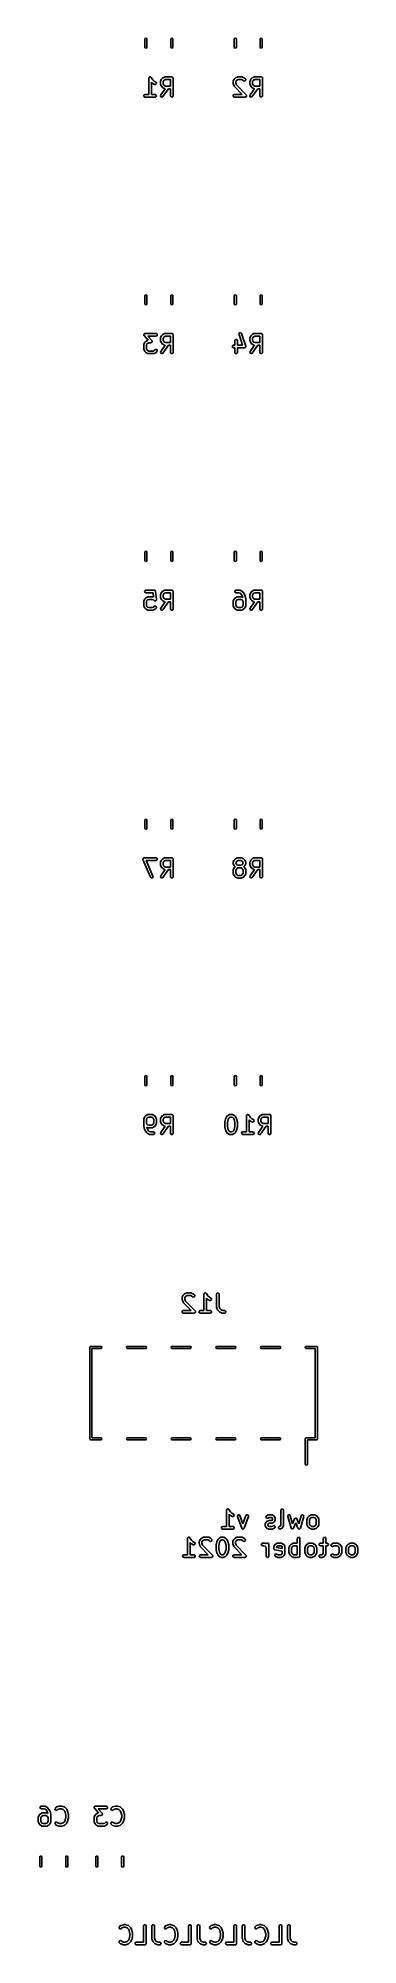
# Model space of a CAD drawing. Extents: x 26 to 45, y -136 to -27.
import ezdxf

# ---------------------------------------------------------------- set-up
doc = ezdxf.new("R2010")
doc.units = 0
doc.layers.add('BLACK', color=7, linetype='CONTINUOUS')

msp = doc.modelspace()

# ---------------------------------------------------------------- linework, layer by layer
at = {"layer": 'BLACK', "linetype": 'CONTINUOUS'}
for p, q in [((32.505, -27.3129), (32.5226, -27.2705)), ((32.505, -27.7671), (32.505, -27.3129)), ((32.5226, -27.8095), (32.505, -27.7671)), ((32.5226, -27.2705), (32.565, -27.2529)), ((32.565, -27.8271), (32.5226, -27.8095)), ((32.565, -27.2529), (32.6074, -27.2705)), ((32.6074, -27.8095), (32.565, -27.8271)), ((32.6074, -27.2705), (32.625, -27.3129)), ((32.625, -27.7671), (32.6074, -27.8095)), ((32.625, -27.3129), (32.625, -27.7671)), ((33.975, -27.3129), (33.9926, -27.2705)), ((33.975, -27.7671), (33.975, -27.3129)), ((33.9926, -27.8095), (33.975, -27.7671)), ((33.9926, -27.2705), (34.035, -27.2529)), ((34.035, -27.8271), (33.9926, -27.8095)), ((34.035, -27.2529), (34.0774, -27.2705)), ((34.0774, -27.8095), (34.035, -27.8271)), ((34.0774, -27.2705), (34.095, -27.3129)), ((34.095, -27.7671), (34.0774, -27.8095)), ((34.095, -27.3129), (34.095, -27.7671)), ((37.585, -27.3129), (37.6026, -27.2705)), ((37.585, -27.7671), (37.585, -27.3129)), ((37.6026, -27.8095), (37.585, -27.7671)), ((37.6026, -27.2705), (37.645, -27.2529)), ((37.645, -27.8271), (37.6026, -27.8095)), ((37.645, -27.2529), (37.6874, -27.2705)), ((37.6874, -27.8095), (37.645, -27.8271)), ((37.6874, -27.2705), (37.705, -27.3129)), ((37.705, -27.7671), (37.6874, -27.8095)), ((37.705, -27.3129), (37.705, -27.7671)), ((39.055, -27.3129), (39.0726, -27.2705)), ((39.055, -27.7671), (39.055, -27.3129)), ((39.0726, -27.8095), (39.055, -27.7671)), ((39.0726, -27.2705), (39.115, -27.2529)), ((39.115, -27.8271), (39.0726, -27.8095)), ((39.115, -27.2529), (39.1574, -27.2705)), ((39.1574, -27.8095), (39.115, -27.8271)), ((39.1574, -27.2705), (39.175, -27.3129)), ((39.175, -27.7671), (39.1574, -27.8095)), ((39.175, -27.3129), (39.175, -27.7671)), ((32.725, -29.5324), (32.7295, -29.5067)), ((32.725, -30.4574), (32.725, -29.5324)), ((32.7295, -29.5067), (32.7323, -29.5034)), ((32.7323, -29.5034), (32.7328, -29.4991)), ((32.7328, -29.4991), (32.7485, -29.4841)), ((32.7485, -29.4841), (32.7625, -29.4674)), ((32.7625, -29.4674), (32.7667, -29.4667)), ((32.7667, -29.4667), (32.7699, -29.4637)), ((32.7699, -29.4637), (32.7916, -29.4623)), ((32.7916, -29.4623), (32.813, -29.4585)), ((32.813, -29.4585), (32.8168, -29.4607)), ((32.8168, -29.4607), (32.8211, -29.4604)), ((32.8211, -29.4604), (32.8386, -29.4733)), ((32.8386, -29.4733), (32.8575, -29.4842)), ((32.8575, -29.4842), (32.8589, -29.4882)), ((32.8589, -29.4882), (32.8624, -29.4908)), ((32.8624, -29.4908), (32.9535, -29.6275)), ((32.9374, -29.8235), (32.875, -29.7611)), ((32.875, -29.7611), (32.875, -30.4574)), ((32.9389, -29.8242), (32.9374, -29.8235)), ((32.9569, -29.8376), (32.9389, -29.8242)), ((32.9535, -29.6275), (33.0349, -29.7088)), ((33.0522, -29.8852), (32.9569, -29.8376)), ((33.0349, -29.7088), (33.1193, -29.751)), ((33.1031, -29.891), (33.0522, -29.8852)), ((33.146, -29.8628), (33.1031, -29.891)), ((33.1193, -29.751), (33.1402, -29.7665)), ((33.1402, -29.7665), (33.1606, -29.8136)), ((33.1606, -29.8136), (33.146, -29.8628)), ((33.3917, -29.7229), (33.3962, -29.6972)), ((33.3917, -29.8657), (33.3917, -29.7229)), ((33.3932, -29.8699), (33.3917, -29.8657)), ((33.3922, -29.8743), (33.3932, -29.8699)), ((33.3996, -29.8993), (33.3922, -29.8743)), ((33.3962, -29.6972), (33.3991, -29.6938)), ((33.3991, -29.6938), (33.3996, -29.6893)), ((33.3996, -29.6893), (33.4472, -29.5941)), ((33.4472, -29.9945), (33.3996, -29.8993)), ((33.4052, -30.4894), (33.6561, -30.131)), ((33.4472, -29.5941), (33.4606, -29.5761)), ((33.4484, -29.9956), (33.4472, -29.9945)), ((33.4613, -30.014), (33.4484, -29.9956)), ((33.4606, -29.5761), (33.4613, -29.5746)), ((33.4613, -29.5746), (33.5089, -29.527)), ((33.5089, -30.0616), (33.4613, -30.014)), ((33.5089, -29.527), (33.5272, -29.5141)), ((33.5104, -30.0623), (33.5089, -30.0616)), ((33.5284, -30.0757), (33.5104, -30.0623)), ((33.5272, -29.5141), (33.5284, -29.5129)), ((33.839, -30.1312), (33.5281, -30.5754)), ((33.5284, -29.5129), (33.6236, -29.4653)), ((33.6236, -30.1233), (33.5284, -30.0757)), ((33.5759, -29.672), (33.5417, -29.7406)), ((33.5417, -29.7406), (33.5417, -29.848)), ((33.5417, -29.848), (33.5759, -29.9165)), ((33.6063, -29.6416), (33.5759, -29.672)), ((33.5759, -29.9165), (33.6063, -29.9469)), ((33.6748, -29.6074), (33.6063, -29.6416)), ((33.6063, -29.9469), (33.6748, -29.9812)), ((33.6236, -29.4653), (33.6486, -29.4579)), ((33.6281, -30.1238), (33.6236, -30.1233)), ((33.6315, -30.1267), (33.6281, -30.1238)), ((33.6561, -30.131), (33.6315, -30.1267)), ((33.6486, -29.4579), (33.6529, -29.4589)), ((33.6529, -29.4589), (33.6571, -29.4574)), ((33.6571, -29.4574), (34.0381, -29.4574)), ((33.9631, -29.6074), (33.6748, -29.6074)), ((33.6748, -29.9812), (33.9631, -29.9812)), ((33.9631, -30.1312), (33.839, -30.1312)), ((33.9631, -29.9812), (33.9631, -29.6074)), ((33.9631, -30.5324), (33.9631, -30.1312)), ((34.0381, -29.4574), (34.0478, -29.4591)), ((34.0478, -29.4591), (34.0511, -29.4585)), ((34.0511, -29.4585), (34.054, -29.4602)), ((34.054, -29.4602), (34.0637, -29.4619)), ((34.0637, -29.4619), (34.0787, -29.4744)), ((34.0787, -29.4744), (34.0955, -29.4842)), ((34.0955, -29.4842), (34.0979, -29.4905)), ((34.0979, -29.4905), (34.103, -29.4949)), ((34.103, -29.4949), (34.1064, -29.5141)), ((34.1064, -29.5141), (34.1131, -29.5324)), ((34.1131, -29.5324), (34.1131, -30.5324)), ((37.5193, -29.7229), (37.5238, -29.6972)), ((37.5193, -29.8181), (37.5193, -29.7229)), ((37.5198, -29.8196), (37.5193, -29.8181)), ((37.5231, -29.8418), (37.5198, -29.8196)), ((37.5708, -29.9847), (37.5231, -29.8418)), ((37.5238, -29.6972), (37.5267, -29.6938)), ((37.5267, -29.6938), (37.5272, -29.6893)), ((37.5272, -29.6893), (37.5748, -29.5941)), ((37.5735, -29.9882), (37.5708, -29.9847)), ((37.5739, -29.9926), (37.5735, -29.9882)), ((37.5889, -30.014), (37.5739, -29.9926)), ((37.5748, -29.5941), (37.5882, -29.5761)), ((37.5882, -29.5761), (37.5889, -29.5746)), ((37.5889, -29.5746), (37.6365, -29.527)), ((38.0323, -30.4574), (37.5889, -30.014)), ((37.6365, -29.527), (37.6549, -29.5141)), ((37.6549, -29.5141), (37.656, -29.5129)), ((37.656, -29.5129), (37.7512, -29.4653)), ((37.7035, -29.672), (37.6693, -29.7406)), ((37.6693, -29.7406), (37.6693, -29.8059)), ((37.6693, -29.8059), (37.7075, -29.9204)), ((37.7339, -29.6416), (37.7035, -29.672)), ((37.7075, -29.9204), (38.2664, -30.4793)), ((37.8025, -29.6074), (37.7339, -29.6416)), ((37.7512, -29.4653), (37.7762, -29.4579)), ((37.7762, -29.4579), (37.7805, -29.4589)), ((37.7805, -29.4589), (37.7848, -29.4574)), ((37.7848, -29.4574), (38.0229, -29.4574)), ((38.0052, -29.6074), (37.8025, -29.6074)), ((38.0737, -29.6416), (38.0052, -29.6074)), ((38.0229, -29.4574), (38.0485, -29.4619)), ((38.0485, -29.4619), (38.0519, -29.4648)), ((38.0519, -29.4648), (38.0564, -29.4653)), ((38.0564, -29.4653), (38.1516, -29.5129)), ((38.1127, -29.6807), (38.0737, -29.6416)), ((38.1592, -29.7023), (38.1127, -29.6807)), ((38.1516, -29.5129), (38.1696, -29.5263)), ((38.2087, -29.6891), (38.1592, -29.7023)), ((38.1696, -29.5263), (38.1711, -29.527)), ((38.1711, -29.527), (38.2187, -29.5746)), ((38.2382, -29.647), (38.2087, -29.6891)), ((38.2187, -29.5746), (38.2337, -29.5959)), ((38.2337, -29.5959), (38.2382, -29.647)), ((38.4717, -29.7229), (38.4762, -29.6972)), ((38.4717, -29.8657), (38.4717, -29.7229)), ((38.4732, -29.8699), (38.4717, -29.8657)), ((38.4722, -29.8743), (38.4732, -29.8699)), ((38.4796, -29.8993), (38.4722, -29.8743)), ((38.4762, -29.6972), (38.4791, -29.6938)), ((38.4791, -29.6938), (38.4796, -29.6893)), ((38.4796, -29.6893), (38.5272, -29.5941)), ((38.5272, -29.9945), (38.4796, -29.8993)), ((38.4852, -30.4894), (38.7361, -30.131)), ((38.5272, -29.5941), (38.5406, -29.5761)), ((38.5284, -29.9956), (38.5272, -29.9945)), ((38.5413, -30.014), (38.5284, -29.9956)), ((38.5406, -29.5761), (38.5413, -29.5746)), ((38.5413, -29.5746), (38.5889, -29.527)), ((38.5889, -30.0616), (38.5413, -30.014)), ((38.5889, -29.527), (38.6072, -29.5141)), ((38.5904, -30.0623), (38.5889, -30.0616)), ((38.6084, -30.0757), (38.5904, -30.0623)), ((38.6072, -29.5141), (38.6084, -29.5129)), ((38.919, -30.1312), (38.6081, -30.5754)), ((38.6084, -29.5129), (38.7036, -29.4653)), ((38.7036, -30.1233), (38.6084, -30.0757)), ((38.6559, -29.672), (38.6217, -29.7406)), ((38.6217, -29.7406), (38.6217, -29.848)), ((38.6217, -29.848), (38.6559, -29.9165)), ((38.6863, -29.6416), (38.6559, -29.672)), ((38.6559, -29.9165), (38.6863, -29.9469)), ((38.7548, -29.6074), (38.6863, -29.6416)), ((38.6863, -29.9469), (38.7548, -29.9812)), ((38.7036, -29.4653), (38.7286, -29.4579)), ((38.7081, -30.1238), (38.7036, -30.1233)), ((38.7115, -30.1267), (38.7081, -30.1238)), ((38.7361, -30.131), (38.7115, -30.1267)), ((38.7286, -29.4579), (38.7329, -29.4589)), ((38.7329, -29.4589), (38.7371, -29.4574)), ((38.7371, -29.4574), (39.1181, -29.4574)), ((39.0431, -29.6074), (38.7548, -29.6074)), ((38.7548, -29.9812), (39.0431, -29.9812)), ((39.0431, -30.1312), (38.919, -30.1312)), ((39.0431, -29.9812), (39.0431, -29.6074)), ((39.0431, -30.5324), (39.0431, -30.1312)), ((39.1181, -29.4574), (39.1278, -29.4591)), ((39.1278, -29.4591), (39.1311, -29.4585)), ((39.1311, -29.4585), (39.134, -29.4602)), ((39.134, -29.4602), (39.1437, -29.4619)), ((39.1437, -29.4619), (39.1587, -29.4744)), ((39.1587, -29.4744), (39.1755, -29.4842)), ((39.1755, -29.4842), (39.1779, -29.4905)), ((39.1779, -29.4905), (39.183, -29.4949)), ((39.183, -29.4949), (39.1864, -29.5141)), ((39.1864, -29.5141), (39.1931, -29.5324)), ((39.1931, -29.5324), (39.1931, -30.5324)), ((32.4404, -30.5194), (32.4661, -30.4749)), ((32.4493, -30.5699), (32.4404, -30.5194)), ((32.4886, -30.6029), (32.4493, -30.5699)), ((32.4661, -30.4749), (32.5143, -30.4574)), ((32.5143, -30.6074), (32.4886, -30.6029)), ((32.5143, -30.4574), (32.725, -30.4574)), ((33.0857, -30.6074), (32.5143, -30.6074)), ((32.875, -30.4574), (33.0857, -30.4574)), ((33.0857, -30.4574), (33.1114, -30.4619)), ((33.1339, -30.5898), (33.0857, -30.6074)), ((33.1114, -30.4619), (33.1507, -30.4949)), ((33.1596, -30.5454), (33.1339, -30.5898)), ((33.1507, -30.4949), (33.1596, -30.5454)), ((33.392, -30.5389), (33.4052, -30.4894)), ((33.4136, -30.5854), (33.392, -30.5389)), ((33.4601, -30.6071), (33.4136, -30.5854)), ((33.5097, -30.5938), (33.4601, -30.6071)), ((33.5281, -30.5754), (33.5097, -30.5938)), ((33.9806, -30.5806), (33.9631, -30.5324)), ((34.0251, -30.6062), (33.9806, -30.5806)), ((34.0756, -30.5973), (34.0251, -30.6062)), ((34.1086, -30.558), (34.0756, -30.5973)), ((34.1131, -30.5324), (34.1086, -30.558)), ((37.5204, -30.5194), (37.5461, -30.4749)), ((37.5293, -30.5699), (37.5204, -30.5194)), ((37.5686, -30.6029), (37.5293, -30.5699)), ((37.5461, -30.4749), (37.5943, -30.4574)), ((37.5943, -30.6074), (37.5686, -30.6029)), ((37.5943, -30.4574), (38.0323, -30.4574)), ((38.2133, -30.6074), (37.5943, -30.6074)), ((38.2345, -30.5997), (38.2133, -30.6074)), ((38.2564, -30.5938), (38.2345, -30.5997)), ((38.2583, -30.591), (38.2564, -30.5938)), ((38.2615, -30.5898), (38.2583, -30.591)), ((38.2728, -30.5703), (38.2615, -30.5898)), ((38.2664, -30.4793), (38.2758, -30.4928)), ((38.2858, -30.5518), (38.2728, -30.5703)), ((38.2758, -30.4928), (38.2783, -30.4949)), ((38.2783, -30.4949), (38.2786, -30.4969)), ((38.2786, -30.4969), (38.2813, -30.5007)), ((38.2813, -30.5007), (38.2833, -30.5232)), ((38.2833, -30.5232), (38.2872, -30.5454)), ((38.2872, -30.5454), (38.2855, -30.5484)), ((38.2855, -30.5484), (38.2858, -30.5518)), ((38.472, -30.5389), (38.4852, -30.4894)), ((38.4936, -30.5854), (38.472, -30.5389)), ((38.5401, -30.6071), (38.4936, -30.5854)), ((38.5897, -30.5938), (38.5401, -30.6071)), ((38.6081, -30.5754), (38.5897, -30.5938)), ((39.0606, -30.5806), (39.0431, -30.5324)), ((39.1051, -30.6062), (39.0606, -30.5806)), ((39.1556, -30.5973), (39.1051, -30.6062)), ((39.1886, -30.558), (39.1556, -30.5973)), ((39.1931, -30.5324), (39.1886, -30.558)), ((32.505, -41.9179), (32.5226, -41.8755)), ((32.505, -42.3721), (32.505, -41.9179)), ((32.5226, -41.8755), (32.565, -41.8579)), ((32.565, -41.8579), (32.6074, -41.8755)), ((32.6074, -41.8755), (32.625, -41.9179)), ((32.625, -41.9179), (32.625, -42.3721)), ((33.975, -41.9179), (33.9926, -41.8755)), ((33.975, -42.3721), (33.975, -41.9179)), ((33.9926, -41.8755), (34.035, -41.8579)), ((34.035, -41.8579), (34.0774, -41.8755)), ((34.0774, -41.8755), (34.095, -41.9179)), ((34.095, -41.9179), (34.095, -42.3721)), ((37.585, -41.9179), (37.6026, -41.8755)), ((37.585, -42.3721), (37.585, -41.9179)), ((37.6026, -41.8755), (37.645, -41.8579)), ((37.645, -41.8579), (37.6874, -41.8755)), ((37.6874, -41.8755), (37.705, -41.9179)), ((37.705, -41.9179), (37.705, -42.3721)), ((39.055, -41.9179), (39.0726, -41.8755)), ((39.055, -42.3721), (39.055, -41.9179)), ((39.0726, -41.8755), (39.115, -41.8579)), ((39.115, -41.8579), (39.1574, -41.8755)), ((39.1574, -41.8755), (39.175, -41.9179)), ((39.175, -41.9179), (39.175, -42.3721)), ((32.5226, -42.4145), (32.505, -42.3721)), ((32.565, -42.4321), (32.5226, -42.4145)), ((32.6074, -42.4145), (32.565, -42.4321)), ((32.625, -42.3721), (32.6074, -42.4145)), ((33.9926, -42.4145), (33.975, -42.3721)), ((34.035, -42.4321), (33.9926, -42.4145)), ((34.0774, -42.4145), (34.035, -42.4321)), ((34.095, -42.3721), (34.0774, -42.4145)), ((37.6026, -42.4145), (37.585, -42.3721)), ((37.645, -42.4321), (37.6026, -42.4145)), ((37.6874, -42.4145), (37.645, -42.4321)), ((37.705, -42.3721), (37.6874, -42.4145)), ((39.0726, -42.4145), (39.055, -42.3721)), ((39.115, -42.4321), (39.0726, -42.4145)), ((39.1574, -42.4145), (39.115, -42.4321)), ((39.175, -42.3721), (39.1574, -42.4145)), ((32.4404, -44.1244), (32.4434, -44.1192)), ((32.4439, -44.1443), (32.4404, -44.1244)), ((32.4433, -44.1132), (32.456, -44.0974)), ((32.4434, -44.1192), (32.4433, -44.1132)), ((32.4444, -44.1645), (32.4439, -44.1443)), ((32.4488, -44.1718), (32.4444, -44.1645)), ((32.4493, -44.1749), (32.4488, -44.1718)), ((32.452, -44.1771), (32.4493, -44.1749)), ((32.4578, -44.1868), (32.452, -44.1771)), ((32.456, -44.0974), (32.4661, -44.0799)), ((32.6855, -44.447), (32.4578, -44.1868)), ((32.4661, -44.0799), (32.4717, -44.0779)), ((32.4717, -44.0779), (32.4754, -44.0732)), ((32.4754, -44.0732), (32.4953, -44.0693)), ((32.4953, -44.0693), (32.5143, -44.0624)), ((32.5143, -44.0624), (33.1333, -44.0624)), ((32.576, -44.4989), (32.6712, -44.4513)), ((32.6712, -44.4513), (32.6855, -44.447)), ((33.1333, -44.2124), (32.6796, -44.2124)), ((32.6796, -44.2124), (32.9041, -44.4689)), ((32.9041, -44.4689), (32.9099, -44.4786)), ((32.9099, -44.4786), (32.9126, -44.4808)), ((32.9126, -44.4808), (32.9131, -44.4839)), ((32.9131, -44.4839), (32.9175, -44.4912)), ((32.9175, -44.4912), (32.918, -44.5114)), ((33.1333, -44.0624), (33.159, -44.0669)), ((33.1815, -44.1948), (33.1333, -44.2124)), ((33.159, -44.0669), (33.1983, -44.0999)), ((33.2072, -44.1504), (33.1815, -44.1948)), ((33.1983, -44.0999), (33.2072, -44.1504)), ((33.3917, -44.3279), (33.3962, -44.3022)), ((33.3917, -44.4707), (33.3917, -44.3279)), ((33.3932, -44.4749), (33.3917, -44.4707)), ((33.3922, -44.4793), (33.3932, -44.4749)), ((33.3996, -44.5043), (33.3922, -44.4793)), ((33.3962, -44.3022), (33.3991, -44.2988)), ((33.3991, -44.2988), (33.3996, -44.2943)), ((33.3996, -44.2943), (33.4472, -44.1991)), ((33.4472, -44.1991), (33.4606, -44.1811)), ((33.4606, -44.1811), (33.4613, -44.1796)), ((33.4613, -44.1796), (33.5089, -44.132)), ((33.5089, -44.132), (33.5272, -44.1191)), ((33.5272, -44.1191), (33.5284, -44.1179)), ((33.5284, -44.1179), (33.6236, -44.0703)), ((33.5759, -44.277), (33.5417, -44.3456)), ((33.5417, -44.3456), (33.5417, -44.453)), ((33.5417, -44.453), (33.5759, -44.5215)), ((33.6063, -44.2466), (33.5759, -44.277)), ((33.6748, -44.2124), (33.6063, -44.2466)), ((33.6236, -44.0703), (33.6486, -44.0629)), ((33.6486, -44.0629), (33.6529, -44.0639)), ((33.6529, -44.0639), (33.6571, -44.0624)), ((33.6571, -44.0624), (34.0381, -44.0624)), ((33.9631, -44.2124), (33.6748, -44.2124)), ((33.9631, -44.5862), (33.9631, -44.2124)), ((34.0381, -44.0624), (34.0478, -44.0641)), ((34.0478, -44.0641), (34.0511, -44.0635)), ((34.0511, -44.0635), (34.054, -44.0652)), ((34.054, -44.0652), (34.0637, -44.0669)), ((34.0637, -44.0669), (34.0787, -44.0794)), ((34.0787, -44.0794), (34.0955, -44.0892)), ((34.0955, -44.0892), (34.0979, -44.0955)), ((34.0979, -44.0955), (34.103, -44.0999)), ((34.103, -44.0999), (34.1064, -44.1191)), ((34.1064, -44.1191), (34.1131, -44.1374)), ((34.1131, -44.1374), (34.1131, -45.1374)), ((37.6145, -44.4707), (37.619, -44.4451)), ((37.6145, -44.729), (37.6145, -44.4707)), ((37.619, -44.4451), (37.652, -44.4058)), ((37.652, -44.4058), (37.7025, -44.3969)), ((37.7025, -44.3969), (37.747, -44.4225)), ((37.747, -44.4225), (37.7645, -44.4707)), ((37.7645, -44.4707), (37.7645, -44.729)), ((37.8526, -44.0877), (37.8715, -44.04)), ((37.8565, -44.1135), (37.8526, -44.0877)), ((38.0617, -44.729), (37.8565, -44.1135)), ((37.8715, -44.04), (37.9166, -44.0156)), ((37.9166, -44.0156), (37.9669, -44.0259)), ((37.9669, -44.0259), (37.9988, -44.066)), ((37.9988, -44.066), (38.2369, -44.7803)), ((38.4717, -44.3279), (38.4762, -44.3022)), ((38.4717, -44.4707), (38.4717, -44.3279)), ((38.4732, -44.4749), (38.4717, -44.4707)), ((38.4722, -44.4793), (38.4732, -44.4749)), ((38.4796, -44.5043), (38.4722, -44.4793)), ((38.4762, -44.3022), (38.4791, -44.2988)), ((38.4791, -44.2988), (38.4796, -44.2943)), ((38.4796, -44.2943), (38.5272, -44.1991)), ((38.5272, -44.1991), (38.5406, -44.1811)), ((38.5406, -44.1811), (38.5413, -44.1796)), ((38.5413, -44.1796), (38.5889, -44.132)), ((38.5889, -44.132), (38.6072, -44.1191)), ((38.6072, -44.1191), (38.6084, -44.1179)), ((38.6084, -44.1179), (38.7036, -44.0703)), ((38.6559, -44.277), (38.6217, -44.3456)), ((38.6217, -44.3456), (38.6217, -44.453)), ((38.6217, -44.453), (38.6559, -44.5215)), ((38.6863, -44.2466), (38.6559, -44.277)), ((38.7548, -44.2124), (38.6863, -44.2466)), ((38.7036, -44.0703), (38.7286, -44.0629)), ((38.7286, -44.0629), (38.7329, -44.0639)), ((38.7329, -44.0639), (38.7371, -44.0624)), ((38.7371, -44.0624), (39.1181, -44.0624)), ((39.0431, -44.2124), (38.7548, -44.2124)), ((39.0431, -44.5862), (39.0431, -44.2124)), ((39.1181, -44.0624), (39.1278, -44.0641)), ((39.1278, -44.0641), (39.1311, -44.0635)), ((39.1311, -44.0635), (39.134, -44.0652)), ((39.134, -44.0652), (39.1437, -44.0669)), ((39.1437, -44.0669), (39.1587, -44.0794)), ((39.1587, -44.0794), (39.1755, -44.0892)), ((39.1755, -44.0892), (39.1779, -44.0955)), ((39.1779, -44.0955), (39.183, -44.0999)), ((39.183, -44.0999), (39.1864, -44.1191)), ((39.1864, -44.1191), (39.1931, -44.1374)), ((39.1931, -44.1374), (39.1931, -45.1374)), ((32.4393, -44.7088), (32.4438, -44.6832)), ((32.4393, -44.9469), (32.4393, -44.7088)), ((32.4408, -44.9511), (32.4393, -44.9469)), ((32.4398, -44.9555), (32.4408, -44.9511)), ((32.4472, -44.9804), (32.4398, -44.9555)), ((32.4438, -44.6832), (32.4467, -44.6797)), ((32.4467, -44.6797), (32.4472, -44.6753)), ((32.4472, -44.6753), (32.4948, -44.58)), ((32.4948, -45.0757), (32.4472, -44.9804)), ((32.4948, -44.58), (32.5082, -44.562)), ((32.496, -45.0768), (32.4948, -45.0757)), ((32.5089, -45.0952), (32.496, -45.0768)), ((32.5082, -44.562), (32.5089, -44.5605)), ((32.5089, -44.5605), (32.5565, -44.5129)), ((32.5565, -45.1428), (32.5089, -45.0952)), ((32.5565, -44.5129), (32.5749, -44.5001)), ((32.558, -45.1435), (32.5565, -45.1428)), ((32.576, -45.1568), (32.558, -45.1435)), ((32.5749, -44.5001), (32.576, -44.4989)), ((32.6712, -45.2045), (32.576, -45.1568)), ((32.6235, -44.658), (32.5893, -44.7265)), ((32.5893, -44.7265), (32.5893, -44.9292)), ((32.5893, -44.9292), (32.6235, -44.9977)), ((32.654, -44.6276), (32.6235, -44.658)), ((32.6235, -44.9977), (32.654, -45.0281)), ((32.7225, -44.5933), (32.654, -44.6276)), ((32.654, -45.0281), (32.7225, -45.0624)), ((32.6757, -45.205), (32.6712, -45.2045)), ((32.6791, -45.2079), (32.6757, -45.205)), ((32.7048, -45.2124), (32.6791, -45.2079)), ((32.9905, -45.2124), (32.7048, -45.2124)), ((32.8476, -44.5933), (32.7225, -44.5933)), ((32.7225, -45.0624), (32.9728, -45.0624)), ((32.8666, -44.5864), (32.8476, -44.5933)), ((32.8865, -44.5825), (32.8666, -44.5864)), ((32.8902, -44.5778), (32.8865, -44.5825)), ((32.8958, -44.5758), (32.8902, -44.5778)), ((32.9059, -44.5583), (32.8958, -44.5758)), ((32.9186, -44.5425), (32.9059, -44.5583)), ((32.918, -44.5114), (32.9215, -44.5314)), ((32.9215, -44.5314), (32.9185, -44.5365)), ((32.9185, -44.5365), (32.9186, -44.5425)), ((32.9728, -45.0624), (33.0413, -45.0281)), ((32.9947, -45.2108), (32.9905, -45.2124)), ((32.999, -45.2119), (32.9947, -45.2108)), ((33.024, -45.2045), (32.999, -45.2119)), ((33.1193, -45.1568), (33.024, -45.2045)), ((33.0413, -45.0281), (33.0803, -44.9891)), ((33.0803, -44.9891), (33.1016, -44.9742)), ((33.1016, -44.9742), (33.1527, -44.9697)), ((33.1204, -45.1557), (33.1193, -45.1568)), ((33.1387, -45.1428), (33.1204, -45.1557)), ((33.1864, -45.0952), (33.1387, -45.1428)), ((33.1527, -44.9697), (33.1948, -44.9991)), ((33.208, -45.0487), (33.1864, -45.0952)), ((33.1948, -44.9991), (33.208, -45.0487)), ((33.392, -45.1439), (33.4052, -45.0944)), ((33.4136, -45.1904), (33.392, -45.1439)), ((33.4472, -44.5995), (33.3996, -44.5043)), ((33.4052, -45.0944), (33.6561, -44.736)), ((33.4601, -45.2121), (33.4136, -45.1904)), ((33.4484, -44.6006), (33.4472, -44.5995)), ((33.4613, -44.619), (33.4484, -44.6006)), ((33.5097, -45.1988), (33.4601, -45.2121)), ((33.5089, -44.6666), (33.4613, -44.619)), ((33.5104, -44.6673), (33.5089, -44.6666)), ((33.5281, -45.1804), (33.5097, -45.1988)), ((33.5284, -44.6807), (33.5104, -44.6673)), ((33.839, -44.7362), (33.5281, -45.1804)), ((33.6236, -44.7283), (33.5284, -44.6807)), ((33.5759, -44.5215), (33.6063, -44.5519)), ((33.6063, -44.5519), (33.6748, -44.5862)), ((33.6281, -44.7288), (33.6236, -44.7283)), ((33.6315, -44.7317), (33.6281, -44.7288)), ((33.6561, -44.736), (33.6315, -44.7317)), ((33.6748, -44.5862), (33.9631, -44.5862)), ((33.9631, -44.7362), (33.839, -44.7362)), ((33.9631, -45.1374), (33.9631, -44.7362)), ((33.9806, -45.1856), (33.9631, -45.1374)), ((34.0251, -45.2112), (33.9806, -45.1856)), ((34.0756, -45.2023), (34.0251, -45.2112)), ((34.1086, -45.163), (34.0756, -45.2023)), ((34.1131, -45.1374), (34.1086, -45.163)), ((37.4728, -44.791), (37.4985, -44.7466)), ((37.4817, -44.8415), (37.4728, -44.791)), ((37.521, -44.8745), (37.4817, -44.8415)), ((37.4985, -44.7466), (37.5467, -44.729)), ((37.5467, -44.879), (37.521, -44.8745)), ((37.5467, -44.729), (37.6145, -44.729)), ((37.6145, -44.879), (37.5467, -44.879)), ((37.6145, -45.1374), (37.6145, -44.879)), ((37.6321, -45.1856), (37.6145, -45.1374)), ((37.6765, -45.2112), (37.6321, -45.1856)), ((37.727, -45.2023), (37.6765, -45.2112)), ((37.76, -45.163), (37.727, -45.2023)), ((37.7645, -45.1374), (37.76, -45.163)), ((37.7645, -44.729), (38.0617, -44.729)), ((38.1657, -44.879), (37.7645, -44.879)), ((37.7645, -44.879), (37.7645, -45.1374)), ((38.1711, -44.8771), (38.1657, -44.879)), ((38.1767, -44.8782), (38.1711, -44.8771)), ((38.1947, -44.8685), (38.1767, -44.8782)), ((38.2139, -44.8615), (38.1947, -44.8685)), ((38.2168, -44.8565), (38.2139, -44.8615)), ((38.2218, -44.8538), (38.2168, -44.8565)), ((38.2293, -44.8348), (38.2218, -44.8538)), ((38.2396, -44.8171), (38.2293, -44.8348)), ((38.2369, -44.7803), (38.2407, -44.8061)), ((38.2407, -44.8061), (38.2386, -44.8114)), ((38.2386, -44.8114), (38.2396, -44.8171)), ((38.472, -45.1439), (38.4852, -45.0944)), ((38.4936, -45.1904), (38.472, -45.1439)), ((38.5272, -44.5995), (38.4796, -44.5043)), ((38.4852, -45.0944), (38.7361, -44.736)), ((38.5401, -45.2121), (38.4936, -45.1904)), ((38.5284, -44.6006), (38.5272, -44.5995)), ((38.5413, -44.619), (38.5284, -44.6006)), ((38.5897, -45.1988), (38.5401, -45.2121)), ((38.5889, -44.6666), (38.5413, -44.619)), ((38.5904, -44.6673), (38.5889, -44.6666)), ((38.6081, -45.1804), (38.5897, -45.1988)), ((38.6084, -44.6807), (38.5904, -44.6673)), ((38.919, -44.7362), (38.6081, -45.1804)), ((38.7036, -44.7283), (38.6084, -44.6807)), ((38.6559, -44.5215), (38.6863, -44.5519)), ((38.6863, -44.5519), (38.7548, -44.5862)), ((38.7081, -44.7288), (38.7036, -44.7283)), ((38.7115, -44.7317), (38.7081, -44.7288)), ((38.7361, -44.736), (38.7115, -44.7317)), ((38.7548, -44.5862), (39.0431, -44.5862)), ((39.0431, -44.7362), (38.919, -44.7362)), ((39.0431, -45.1374), (39.0431, -44.7362)), ((39.0606, -45.1856), (39.0431, -45.1374)), ((39.1051, -45.2112), (39.0606, -45.1856)), ((39.1556, -45.2023), (39.1051, -45.2112)), ((39.1886, -45.163), (39.1556, -45.2023)), ((39.1931, -45.1374), (39.1886, -45.163)), ((32.505, -56.5229), (32.5226, -56.4805)), ((32.505, -56.9771), (32.505, -56.5229)), ((32.5226, -57.0195), (32.505, -56.9771)), ((32.5226, -56.4805), (32.565, -56.4629)), ((32.565, -57.0371), (32.5226, -57.0195)), ((32.565, -56.4629), (32.6074, -56.4805)), ((32.6074, -57.0195), (32.565, -57.0371)), ((32.6074, -56.4805), (32.625, -56.5229)), ((32.625, -56.9771), (32.6074, -57.0195)), ((32.625, -56.5229), (32.625, -56.9771)), ((33.975, -56.5229), (33.9926, -56.4805)), ((33.975, -56.9771), (33.975, -56.5229)), ((33.9926, -57.0195), (33.975, -56.9771)), ((33.9926, -56.4805), (34.035, -56.4629)), ((34.035, -57.0371), (33.9926, -57.0195)), ((34.035, -56.4629), (34.0774, -56.4805)), ((34.0774, -57.0195), (34.035, -57.0371)), ((34.0774, -56.4805), (34.095, -56.5229)), ((34.095, -56.9771), (34.0774, -57.0195)), ((34.095, -56.5229), (34.095, -56.9771)), ((37.585, -56.5229), (37.6026, -56.4805)), ((37.585, -56.9771), (37.585, -56.5229)), ((37.6026, -57.0195), (37.585, -56.9771)), ((37.6026, -56.4805), (37.645, -56.4629)), ((37.645, -57.0371), (37.6026, -57.0195)), ((37.645, -56.4629), (37.6874, -56.4805)), ((37.6874, -57.0195), (37.645, -57.0371)), ((37.6874, -56.4805), (37.705, -56.5229)), ((37.705, -56.9771), (37.6874, -57.0195)), ((37.705, -56.5229), (37.705, -56.9771)), ((39.055, -56.5229), (39.0726, -56.4805)), ((39.055, -56.9771), (39.055, -56.5229)), ((39.0726, -57.0195), (39.055, -56.9771)), ((39.0726, -56.4805), (39.115, -56.4629)), ((39.115, -57.0371), (39.0726, -57.0195)), ((39.115, -56.4629), (39.1574, -56.4805)), ((39.1574, -57.0195), (39.115, -57.0371)), ((39.1574, -56.4805), (39.175, -56.5229)), ((39.175, -56.9771), (39.1574, -57.0195)), ((39.175, -56.5229), (39.175, -56.9771)), ((32.4393, -59.3138), (32.4438, -59.2882)), ((32.4393, -59.5519), (32.4393, -59.3138)), ((32.4408, -59.5561), (32.4393, -59.5519)), ((32.4398, -59.5605), (32.4408, -59.5561)), ((32.4472, -59.5854), (32.4398, -59.5605)), ((32.4438, -59.2882), (32.4467, -59.2847)), ((32.4467, -59.2847), (32.4472, -59.2803)), ((32.4472, -59.2803), (32.4948, -59.185)), ((32.4948, -59.6807), (32.4472, -59.5854)), ((32.488, -58.7294), (32.5137, -58.6849)), ((32.497, -58.7799), (32.488, -58.7294)), ((32.4948, -59.185), (32.5082, -59.167)), ((32.496, -59.6818), (32.4948, -59.6807)), ((32.5089, -59.7002), (32.496, -59.6818)), ((32.5363, -58.8129), (32.497, -58.7799)), ((32.5082, -59.167), (32.5089, -59.1655)), ((32.5089, -59.1655), (32.5565, -59.1179)), ((32.5137, -58.6849), (32.5619, -58.6674)), ((32.5619, -58.8174), (32.5363, -58.8129)), ((32.5565, -59.1179), (32.5749, -59.1051)), ((32.5619, -58.6674), (33.0381, -58.6674)), ((32.9702, -58.8174), (32.5619, -58.8174)), ((32.5749, -59.1051), (32.576, -59.1039)), ((32.576, -59.1039), (32.6712, -59.0563)), ((32.6235, -59.263), (32.5893, -59.3315)), ((32.5893, -59.3315), (32.5893, -59.5342)), ((32.5893, -59.5342), (32.6235, -59.6027)), ((32.654, -59.2326), (32.6235, -59.263)), ((32.6235, -59.6027), (32.654, -59.6331)), ((32.7225, -59.1983), (32.654, -59.2326)), ((32.654, -59.6331), (32.7225, -59.6674)), ((32.6712, -59.0563), (32.6962, -59.0488)), ((32.6962, -59.0488), (32.7005, -59.0499)), ((32.7005, -59.0499), (32.7048, -59.0483)), ((32.7048, -59.0483), (32.9429, -59.0483)), ((32.9252, -59.1983), (32.7225, -59.1983)), ((32.7225, -59.6674), (32.9252, -59.6674)), ((32.9937, -59.2326), (32.9252, -59.1983)), ((32.9252, -59.6674), (32.9937, -59.6331)), ((32.9429, -59.0483), (32.9685, -59.0529)), ((32.9685, -59.0529), (32.9719, -59.0557)), ((32.995, -59.0656), (32.9702, -58.8174)), ((32.9719, -59.0557), (32.9764, -59.0563)), ((32.9764, -59.0563), (32.995, -59.0656)), ((33.0327, -59.2716), (32.9937, -59.2326)), ((32.9937, -59.6331), (33.0327, -59.5941)), ((33.0331, -59.2718), (33.0327, -59.2716)), ((33.0327, -59.5941), (33.054, -59.5792)), ((33.0333, -59.2723), (33.0331, -59.2718)), ((33.0564, -59.2826), (33.0333, -59.2723)), ((33.0381, -58.6674), (33.042, -58.6681)), ((33.042, -58.6681), (33.0437, -58.6676)), ((33.0437, -58.6676), (33.0465, -58.6689)), ((33.0465, -58.6689), (33.0637, -58.6719)), ((33.054, -59.5792), (33.1051, -59.5747)), ((33.0792, -59.2933), (33.0564, -59.2826)), ((33.0637, -58.6719), (33.0759, -58.6821)), ((33.0759, -58.6821), (33.0905, -58.6887)), ((33.0797, -59.2932), (33.0792, -59.2933)), ((33.0801, -59.2934), (33.0797, -59.2932)), ((33.1044, -59.2865), (33.0801, -59.2934)), ((33.0905, -58.6887), (33.095, -58.6981)), ((33.095, -58.6981), (33.103, -58.7049)), ((33.103, -58.7049), (33.1058, -58.7206)), ((33.1287, -59.28), (33.1044, -59.2865)), ((33.1051, -59.5747), (33.1472, -59.6041)), ((33.1058, -58.7206), (33.1127, -58.7349)), ((33.1127, -58.7349), (33.1603, -59.2111)), ((33.129, -59.2796), (33.1287, -59.28)), ((33.1295, -59.2795), (33.129, -59.2796)), ((33.1437, -59.2586), (33.1295, -59.2795)), ((33.1604, -59.6537), (33.1387, -59.7002)), ((33.1582, -59.238), (33.1437, -59.2586)), ((33.1472, -59.6041), (33.1604, -59.6537)), ((33.1584, -59.2371), (33.1581, -59.2375)), ((33.1581, -59.2375), (33.1582, -59.238)), ((33.1603, -59.2111), (33.1584, -59.2371)), ((33.3917, -58.9329), (33.3962, -58.9072)), ((33.3917, -59.0757), (33.3917, -58.9329)), ((33.3932, -59.0799), (33.3917, -59.0757)), ((33.3922, -59.0843), (33.3932, -59.0799)), ((33.3996, -59.1093), (33.3922, -59.0843)), ((33.3962, -58.9072), (33.3991, -58.9038)), ((33.3991, -58.9038), (33.3996, -58.8993)), ((33.3996, -58.8993), (33.4472, -58.8041)), ((33.4472, -59.2045), (33.3996, -59.1093)), ((33.4052, -59.6994), (33.6561, -59.341)), ((33.4472, -58.8041), (33.4606, -58.7861)), ((33.4484, -59.2056), (33.4472, -59.2045)), ((33.4613, -59.224), (33.4484, -59.2056)), ((33.4606, -58.7861), (33.4613, -58.7846)), ((33.4613, -58.7846), (33.5089, -58.737)), ((33.5089, -59.2716), (33.4613, -59.224)), ((33.5089, -58.737), (33.5272, -58.7241)), ((33.5104, -59.2723), (33.5089, -59.2716)), ((33.5284, -59.2857), (33.5104, -59.2723)), ((33.5272, -58.7241), (33.5284, -58.7229)), ((33.839, -59.3412), (33.5281, -59.7854)), ((33.5284, -58.7229), (33.6236, -58.6753)), ((33.6236, -59.3333), (33.5284, -59.2857)), ((33.5759, -58.882), (33.5417, -58.9506)), ((33.5417, -58.9506), (33.5417, -59.058)), ((33.5417, -59.058), (33.5759, -59.1265)), ((33.6063, -58.8516), (33.5759, -58.882)), ((33.5759, -59.1265), (33.6063, -59.1569)), ((33.6748, -58.8174), (33.6063, -58.8516)), ((33.6063, -59.1569), (33.6748, -59.1912)), ((33.6236, -58.6753), (33.6486, -58.6679)), ((33.6281, -59.3338), (33.6236, -59.3333)), ((33.6315, -59.3367), (33.6281, -59.3338)), ((33.6561, -59.341), (33.6315, -59.3367)), ((33.6486, -58.6679), (33.6529, -58.6689)), ((33.6529, -58.6689), (33.6571, -58.6674)), ((33.6571, -58.6674), (34.0381, -58.6674)), ((33.9631, -58.8174), (33.6748, -58.8174)), ((33.6748, -59.1912), (33.9631, -59.1912)), ((33.9631, -59.3412), (33.839, -59.3412)), ((33.9631, -59.1912), (33.9631, -58.8174)), ((33.9631, -59.7424), (33.9631, -59.3412)), ((34.0381, -58.6674), (34.0478, -58.6691)), ((34.0478, -58.6691), (34.0511, -58.6685)), ((34.0511, -58.6685), (34.054, -58.6702)), ((34.054, -58.6702), (34.0637, -58.6719)), ((34.0637, -58.6719), (34.0787, -58.6844)), ((34.0787, -58.6844), (34.0955, -58.6942)), ((34.0955, -58.6942), (34.0979, -58.7005)), ((34.0979, -58.7005), (34.103, -58.7049)), ((34.103, -58.7049), (34.1064, -58.7241)), ((34.1064, -58.7241), (34.1131, -58.7424)), ((34.1131, -58.7424), (34.1131, -59.7424)), ((37.5193, -59.3138), (37.5238, -59.2882)), ((37.5193, -59.5519), (37.5193, -59.3138)), ((37.5208, -59.5561), (37.5193, -59.5519)), ((37.5198, -59.5605), (37.5208, -59.5561)), ((37.5272, -59.5854), (37.5198, -59.5605)), ((37.5238, -59.2882), (37.5267, -59.2847)), ((37.5267, -59.2847), (37.5272, -59.2803)), ((37.5272, -59.2803), (37.5748, -59.185)), ((37.5748, -59.6807), (37.5272, -59.5854)), ((37.5748, -59.185), (37.5882, -59.167)), ((37.576, -59.6818), (37.5748, -59.6807)), ((37.5889, -59.7002), (37.576, -59.6818)), ((37.5882, -59.167), (37.5889, -59.1655)), ((37.5889, -59.1655), (37.6365, -59.1179)), ((37.6157, -58.7294), (37.6413, -58.6849)), ((37.6246, -58.7799), (37.6157, -58.7294)), ((37.6639, -58.8129), (37.6246, -58.7799)), ((37.6365, -59.1179), (37.6549, -59.1051)), ((37.6413, -58.6849), (37.6895, -58.6674)), ((37.6549, -59.1051), (37.656, -59.1039)), ((37.656, -59.1039), (37.7512, -59.0563)), ((37.6895, -58.8174), (37.6639, -58.8129)), ((37.7035, -59.263), (37.6693, -59.3315)), ((37.6693, -59.3315), (37.6693, -59.5342)), ((37.6693, -59.5342), (37.7035, -59.6027)), ((37.6895, -58.6674), (37.88, -58.6674)), ((37.8623, -58.8174), (37.6895, -58.8174)), ((37.734, -59.2326), (37.7035, -59.263)), ((37.7035, -59.6027), (37.734, -59.6331)), ((37.8025, -59.1983), (37.734, -59.2326)), ((37.734, -59.6331), (37.8025, -59.6674)), ((37.7512, -59.0563), (37.7762, -59.0488)), ((37.7762, -59.0488), (37.7805, -59.0499)), ((37.7805, -59.0499), (37.7848, -59.0483)), ((37.7848, -59.0483), (37.9752, -59.0483)), ((37.9575, -59.1983), (37.8025, -59.1983)), ((37.8025, -59.6674), (37.9575, -59.6674)), ((37.9308, -58.8516), (37.8623, -58.8174)), ((37.88, -58.6674), (37.9057, -58.6719)), ((37.9057, -58.6719), (37.9091, -58.6748)), ((37.9091, -58.6748), (37.9135, -58.6753)), ((37.9135, -58.6753), (38.0088, -58.7229)), ((37.9646, -58.8854), (37.9308, -58.8516)), ((38.026, -59.2326), (37.9575, -59.1983)), ((37.9575, -59.6674), (38.026, -59.6331)), ((38.0485, -59.0113), (37.9646, -58.8854)), ((37.9752, -59.0483), (38.0009, -59.0529)), ((38.0009, -59.0529), (38.0043, -59.0557)), ((38.0043, -59.0557), (38.0088, -59.0563)), ((38.0088, -58.7229), (38.0268, -58.7363)), ((38.0088, -59.0563), (38.067, -59.0854)), ((38.0565, -59.263), (38.026, -59.2326)), ((38.026, -59.6331), (38.0565, -59.6027)), ((38.0268, -58.7363), (38.0283, -58.737)), ((38.0283, -58.737), (38.0759, -58.7846)), ((38.067, -59.0854), (38.0485, -59.0113)), ((38.0907, -59.3315), (38.0565, -59.263)), ((38.0565, -59.6027), (38.0907, -59.5342)), ((38.0759, -58.7846), (38.0824, -58.7939)), ((38.0824, -58.7939), (38.0853, -58.796)), ((38.0853, -58.796), (38.1805, -58.9389)), ((38.0907, -59.5342), (38.0907, -59.3315)), ((38.1852, -59.6807), (38.1718, -59.6987)), ((38.1805, -58.9389), (38.1906, -58.9619)), ((38.2328, -59.5854), (38.1852, -59.6807)), ((38.1906, -58.9619), (38.1909, -58.9623)), ((38.1909, -58.9623), (38.2385, -59.1528)), ((38.2333, -59.581), (38.2328, -59.5854)), ((38.2362, -59.5776), (38.2333, -59.581)), ((38.2407, -59.5519), (38.2362, -59.5776)), ((38.2385, -59.1528), (38.2395, -59.1677)), ((38.2395, -59.1677), (38.2407, -59.171)), ((38.2407, -59.171), (38.2407, -59.5519)), ((38.4717, -58.9329), (38.4762, -58.9072)), ((38.4717, -59.0757), (38.4717, -58.9329)), ((38.4732, -59.0799), (38.4717, -59.0757)), ((38.4722, -59.0843), (38.4732, -59.0799)), ((38.4796, -59.1093), (38.4722, -59.0843)), ((38.4762, -58.9072), (38.4791, -58.9038)), ((38.4791, -58.9038), (38.4796, -58.8993)), ((38.4796, -58.8993), (38.5272, -58.8041)), ((38.5272, -59.2045), (38.4796, -59.1093)), ((38.4852, -59.6994), (38.7361, -59.341)), ((38.5272, -58.8041), (38.5406, -58.7861)), ((38.5284, -59.2056), (38.5272, -59.2045)), ((38.5413, -59.224), (38.5284, -59.2056)), ((38.5406, -58.7861), (38.5413, -58.7846)), ((38.5413, -58.7846), (38.5889, -58.737)), ((38.5889, -59.2716), (38.5413, -59.224)), ((38.5889, -58.737), (38.6072, -58.7241)), ((38.5904, -59.2723), (38.5889, -59.2716)), ((38.6084, -59.2857), (38.5904, -59.2723)), ((38.6072, -58.7241), (38.6084, -58.7229)), ((38.919, -59.3412), (38.6081, -59.7854)), ((38.6084, -58.7229), (38.7036, -58.6753)), ((38.7036, -59.3333), (38.6084, -59.2857)), ((38.6559, -58.882), (38.6217, -58.9506)), ((38.6217, -58.9506), (38.6217, -59.058)), ((38.6217, -59.058), (38.6559, -59.1265)), ((38.6863, -58.8516), (38.6559, -58.882)), ((38.6559, -59.1265), (38.6863, -59.1569)), ((38.7548, -58.8174), (38.6863, -58.8516)), ((38.6863, -59.1569), (38.7548, -59.1912)), ((38.7036, -58.6753), (38.7286, -58.6679)), ((38.7081, -59.3338), (38.7036, -59.3333)), ((38.7115, -59.3367), (38.7081, -59.3338)), ((38.7361, -59.341), (38.7115, -59.3367)), ((38.7286, -58.6679), (38.7329, -58.6689)), ((38.7329, -58.6689), (38.7371, -58.6674)), ((38.7371, -58.6674), (39.1181, -58.6674)), ((39.0431, -58.8174), (38.7548, -58.8174)), ((38.7548, -59.1912), (39.0431, -59.1912)), ((39.0431, -59.3412), (38.919, -59.3412)), ((39.0431, -59.1912), (39.0431, -58.8174)), ((39.0431, -59.7424), (39.0431, -59.3412)), ((39.1181, -58.6674), (39.1278, -58.6691)), ((39.1278, -58.6691), (39.1311, -58.6685)), ((39.1311, -58.6685), (39.134, -58.6702)), ((39.134, -58.6702), (39.1437, -58.6719)), ((39.1437, -58.6719), (39.1587, -58.6844)), ((39.1587, -58.6844), (39.1755, -58.6942)), ((39.1755, -58.6942), (39.1779, -58.7005)), ((39.1779, -58.7005), (39.183, -58.7049)), ((39.183, -58.7049), (39.1864, -58.7241)), ((39.1864, -58.7241), (39.1931, -58.7424)), ((39.1931, -58.7424), (39.1931, -59.7424)), ((32.5565, -59.7478), (32.5089, -59.7002)), ((32.558, -59.7485), (32.5565, -59.7478)), ((32.576, -59.7618), (32.558, -59.7485)), ((32.6712, -59.8095), (32.576, -59.7618)), ((32.6757, -59.81), (32.6712, -59.8095)), ((32.6791, -59.8129), (32.6757, -59.81)), ((32.7048, -59.8174), (32.6791, -59.8129)), ((32.9429, -59.8174), (32.7048, -59.8174)), ((32.9471, -59.8158), (32.9429, -59.8174)), ((32.9514, -59.8169), (32.9471, -59.8158)), ((32.9764, -59.8095), (32.9514, -59.8169)), ((33.0716, -59.7618), (32.9764, -59.8095)), ((33.0728, -59.7607), (33.0716, -59.7618)), ((33.0911, -59.7478), (33.0728, -59.7607)), ((33.1387, -59.7002), (33.0911, -59.7478)), ((33.392, -59.7489), (33.4052, -59.6994)), ((33.4136, -59.7954), (33.392, -59.7489)), ((33.4601, -59.8171), (33.4136, -59.7954)), ((33.5097, -59.8038), (33.4601, -59.8171)), ((33.5281, -59.7854), (33.5097, -59.8038)), ((33.9806, -59.7906), (33.9631, -59.7424)), ((34.0251, -59.8162), (33.9806, -59.7906)), ((34.0756, -59.8073), (34.0251, -59.8162)), ((34.1086, -59.768), (34.0756, -59.8073)), ((34.1131, -59.7424), (34.1086, -59.768)), ((37.6365, -59.7478), (37.5889, -59.7002)), ((37.638, -59.7485), (37.6365, -59.7478)), ((37.656, -59.7618), (37.638, -59.7485)), ((37.7512, -59.8095), (37.656, -59.7618)), ((37.7557, -59.81), (37.7512, -59.8095)), ((37.7591, -59.8129), (37.7557, -59.81)), ((37.7848, -59.8174), (37.7591, -59.8129)), ((37.9752, -59.8174), (37.7848, -59.8174)), ((37.9795, -59.8158), (37.9752, -59.8174)), ((37.9838, -59.8169), (37.9795, -59.8158)), ((38.0088, -59.8095), (37.9838, -59.8169)), ((38.104, -59.7618), (38.0088, -59.8095)), ((38.1051, -59.7607), (38.104, -59.7618)), ((38.1235, -59.7478), (38.1051, -59.7607)), ((38.1711, -59.7002), (38.1235, -59.7478)), ((38.1718, -59.6987), (38.1711, -59.7002)), ((38.472, -59.7489), (38.4852, -59.6994)), ((38.4936, -59.7954), (38.472, -59.7489)), ((38.5401, -59.8171), (38.4936, -59.7954)), ((38.5897, -59.8038), (38.5401, -59.8171)), ((38.6081, -59.7854), (38.5897, -59.8038)), ((39.0606, -59.7906), (39.0431, -59.7424)), ((39.1051, -59.8162), (39.0606, -59.7906)), ((39.1556, -59.8073), (39.1051, -59.8162)), ((39.1886, -59.768), (39.1556, -59.8073)), ((39.1931, -59.7424), (39.1886, -59.768)), ((32.505, -71.7629), (32.5226, -71.7205)), ((32.505, -72.2171), (32.505, -71.7629)), ((32.5226, -72.2595), (32.505, -72.2171)), ((32.5226, -71.7205), (32.565, -71.7029)), ((32.565, -72.2771), (32.5226, -72.2595)), ((32.565, -71.7029), (32.6074, -71.7205)), ((32.6074, -72.2595), (32.565, -72.2771)), ((32.6074, -71.7205), (32.625, -71.7629)), ((32.625, -72.2171), (32.6074, -72.2595)), ((32.625, -71.7629), (32.625, -72.2171)), ((33.975, -71.7629), (33.9926, -71.7205)), ((33.975, -72.2171), (33.975, -71.7629)), ((33.9926, -72.2595), (33.975, -72.2171)), ((33.9926, -71.7205), (34.035, -71.7029)), ((34.035, -72.2771), (33.9926, -72.2595)), ((34.035, -71.7029), (34.0774, -71.7205)), ((34.0774, -72.2595), (34.035, -72.2771)), ((34.0774, -71.7205), (34.095, -71.7629)), ((34.095, -72.2171), (34.0774, -72.2595)), ((34.095, -71.7629), (34.095, -72.2171)), ((37.585, -71.7629), (37.6026, -71.7205)), ((37.585, -72.2171), (37.585, -71.7629)), ((37.6026, -72.2595), (37.585, -72.2171)), ((37.6026, -71.7205), (37.645, -71.7029)), ((37.645, -72.2771), (37.6026, -72.2595)), ((37.645, -71.7029), (37.6874, -71.7205)), ((37.6874, -72.2595), (37.645, -72.2771)), ((37.6874, -71.7205), (37.705, -71.7629)), ((37.705, -72.2171), (37.6874, -72.2595)), ((37.705, -71.7629), (37.705, -72.2171)), ((39.055, -71.7629), (39.0726, -71.7205)), ((39.055, -72.2171), (39.055, -71.7629)), ((39.0726, -72.2595), (39.055, -72.2171)), ((39.0726, -71.7205), (39.115, -71.7029)), ((39.115, -72.2771), (39.0726, -72.2595)), ((39.115, -71.7029), (39.1574, -71.7205)), ((39.1574, -72.2595), (39.115, -72.2771)), ((39.1574, -71.7205), (39.175, -71.7629)), ((39.175, -72.2171), (39.1574, -72.2595)), ((39.175, -71.7629), (39.175, -72.2171)), ((32.3918, -73.9866), (32.3943, -73.9781)), ((32.3977, -74.0119), (32.3918, -73.9866)), ((32.3928, -73.9694), (32.4016, -73.9542)), ((32.3943, -73.9781), (32.3928, -73.9694)), ((32.8263, -75.0119), (32.3977, -74.0119)), ((32.4016, -73.9542), (32.4066, -73.9375)), ((32.4066, -73.9375), (32.414, -73.9326)), ((32.414, -73.9326), (32.4185, -73.9249)), ((32.4185, -73.9249), (32.4349, -73.9189)), ((32.4349, -73.9189), (32.4495, -73.9094)), ((32.4495, -73.9094), (32.4583, -73.9104)), ((32.4583, -73.9104), (32.4667, -73.9074)), ((32.4667, -73.9074), (33.1333, -73.9074)), ((33.1333, -74.0574), (32.5804, -74.0574)), ((32.5804, -74.0574), (32.9642, -74.9528)), ((33.1333, -73.9074), (33.159, -73.9119)), ((33.1815, -74.0398), (33.1333, -74.0574)), ((33.159, -73.9119), (33.1983, -73.9449)), ((33.2072, -73.9954), (33.1815, -74.0398)), ((33.1983, -73.9449), (33.2072, -73.9954)), ((33.3917, -74.1729), (33.3962, -74.1472)), ((33.3917, -74.3157), (33.3917, -74.1729)), ((33.3932, -74.3199), (33.3917, -74.3157)), ((33.3922, -74.3243), (33.3932, -74.3199)), ((33.3996, -74.3493), (33.3922, -74.3243)), ((33.3962, -74.1472), (33.3991, -74.1438)), ((33.3991, -74.1438), (33.3996, -74.1393)), ((33.3996, -74.1393), (33.4472, -74.0441)), ((33.4472, -74.4445), (33.3996, -74.3493)), ((33.4052, -74.9394), (33.6561, -74.581)), ((33.4472, -74.0441), (33.4606, -74.0261)), ((33.4484, -74.4456), (33.4472, -74.4445)), ((33.4613, -74.464), (33.4484, -74.4456)), ((33.4606, -74.0261), (33.4613, -74.0246)), ((33.4613, -74.0246), (33.5089, -73.977)), ((33.5089, -74.5116), (33.4613, -74.464)), ((33.5089, -73.977), (33.5272, -73.9641)), ((33.5104, -74.5123), (33.5089, -74.5116)), ((33.5284, -74.5257), (33.5104, -74.5123)), ((33.5272, -73.9641), (33.5284, -73.9629)), ((33.839, -74.5812), (33.5281, -75.0254)), ((33.5284, -73.9629), (33.6236, -73.9153)), ((33.6236, -74.5733), (33.5284, -74.5257)), ((33.5759, -74.122), (33.5417, -74.1906)), ((33.5417, -74.1906), (33.5417, -74.298)), ((33.5417, -74.298), (33.5759, -74.3665)), ((33.6063, -74.0916), (33.5759, -74.122)), ((33.5759, -74.3665), (33.6063, -74.3969)), ((33.6748, -74.0574), (33.6063, -74.0916)), ((33.6063, -74.3969), (33.6748, -74.4312)), ((33.6236, -73.9153), (33.6486, -73.9079)), ((33.6281, -74.5738), (33.6236, -74.5733)), ((33.6315, -74.5767), (33.6281, -74.5738)), ((33.6561, -74.581), (33.6315, -74.5767)), ((33.6486, -73.9079), (33.6529, -73.9089)), ((33.6529, -73.9089), (33.6571, -73.9074)), ((33.6571, -73.9074), (34.0381, -73.9074)), ((33.9631, -74.0574), (33.6748, -74.0574)), ((33.6748, -74.4312), (33.9631, -74.4312)), ((33.9631, -74.5812), (33.839, -74.5812)), ((33.9631, -74.4312), (33.9631, -74.0574)), ((33.9631, -74.9824), (33.9631, -74.5812)), ((34.0381, -73.9074), (34.0478, -73.9091)), ((34.0478, -73.9091), (34.0511, -73.9085)), ((34.0511, -73.9085), (34.054, -73.9102)), ((34.054, -73.9102), (34.0637, -73.9119)), ((34.0637, -73.9119), (34.0787, -73.9244)), ((34.0787, -73.9244), (34.0955, -73.9342)), ((34.0955, -73.9342), (34.0979, -73.9405)), ((34.0979, -73.9405), (34.103, -73.9449)), ((34.103, -73.9449), (34.1064, -73.9641)), ((34.1064, -73.9641), (34.1131, -73.9824)), ((34.1131, -73.9824), (34.1131, -74.9824)), ((37.5193, -74.1729), (37.5238, -74.1472)), ((37.5193, -74.2205), (37.5193, -74.1729)), ((37.5208, -74.2247), (37.5193, -74.2205)), ((37.5193, -74.6014), (37.5238, -74.5758)), ((37.5193, -74.7919), (37.5193, -74.6014)), ((37.5208, -74.7961), (37.5193, -74.7919)), ((37.5198, -74.2291), (37.5208, -74.2247)), ((37.5272, -74.254), (37.5198, -74.2291)), ((37.5198, -74.8005), (37.5208, -74.7961)), ((37.5272, -74.8254), (37.5198, -74.8005)), ((37.5238, -74.1472), (37.5267, -74.1438)), ((37.5238, -74.5758), (37.5267, -74.5723)), ((37.5267, -74.1438), (37.5272, -74.1393)), ((37.5267, -74.5723), (37.5272, -74.5679)), ((37.5272, -74.1393), (37.5748, -74.0441)), ((37.5748, -74.3493), (37.5272, -74.254)), ((37.5272, -74.5679), (37.5748, -74.4726)), ((37.5748, -74.9207), (37.5272, -74.8254)), ((37.5748, -74.0441), (37.5882, -74.0261)), ((37.576, -74.3504), (37.5748, -74.3493)), ((37.5748, -74.4726), (37.5882, -74.4546)), ((37.5889, -74.3687), (37.576, -74.3504)), ((37.5882, -74.0261), (37.5889, -74.0246)), ((37.5882, -74.4546), (37.5889, -74.4532)), ((37.5889, -74.0246), (37.6365, -73.977)), ((37.6311, -74.411), (37.5889, -74.3687)), ((37.5889, -74.4532), (37.6311, -74.411)), ((37.6365, -73.977), (37.6549, -73.9641)), ((37.6549, -73.9641), (37.656, -73.9629)), ((37.656, -73.9629), (37.7512, -73.9153)), ((37.7035, -74.122), (37.6693, -74.1906)), ((37.6693, -74.1906), (37.6693, -74.2028)), ((37.6693, -74.2028), (37.7035, -74.2713)), ((37.7035, -74.5506), (37.6693, -74.6191)), ((37.6693, -74.6191), (37.6693, -74.7742)), ((37.6693, -74.7742), (37.7035, -74.8427)), ((37.7339, -74.0916), (37.7035, -74.122)), ((37.7035, -74.2713), (37.734, -74.3017)), ((37.734, -74.5202), (37.7035, -74.5506)), ((37.7035, -74.8427), (37.734, -74.8731)), ((37.8025, -74.0574), (37.7339, -74.0916)), ((37.734, -74.3017), (37.8025, -74.336)), ((37.8025, -74.486), (37.734, -74.5202)), ((37.734, -74.8731), (37.8025, -74.9074)), ((37.7512, -73.9153), (37.7762, -73.9079)), ((37.7762, -73.9079), (37.7805, -73.9089)), ((37.7805, -73.9089), (37.7848, -73.9074)), ((37.7848, -73.9074), (37.9752, -73.9074)), ((37.9575, -74.0574), (37.8025, -74.0574)), ((37.8025, -74.336), (37.9575, -74.336)), ((37.9575, -74.486), (37.8025, -74.486)), ((38.026, -74.0916), (37.9575, -74.0574)), ((37.9575, -74.336), (38.026, -74.3017)), ((38.026, -74.5202), (37.9575, -74.486)), ((37.9575, -74.9074), (38.026, -74.8731)), ((37.9752, -73.9074), (38.0009, -73.9119)), ((38.0009, -73.9119), (38.0043, -73.9148)), ((38.0043, -73.9148), (38.0088, -73.9153)), ((38.0088, -73.9153), (38.104, -73.9629)), ((38.0565, -74.122), (38.026, -74.0916)), ((38.026, -74.3017), (38.0565, -74.2713)), ((38.0565, -74.5506), (38.026, -74.5202)), ((38.026, -74.8731), (38.0565, -74.8427)), ((38.0907, -74.1906), (38.0565, -74.122)), ((38.0565, -74.2713), (38.0907, -74.2028)), ((38.0907, -74.6191), (38.0565, -74.5506)), ((38.0565, -74.8427), (38.0907, -74.7742)), ((38.0907, -74.2028), (38.0907, -74.1906)), ((38.0907, -74.7742), (38.0907, -74.6191)), ((38.104, -73.9629), (38.122, -73.9763)), ((38.122, -73.9763), (38.1235, -73.977)), ((38.1235, -73.977), (38.1711, -74.0246)), ((38.1711, -74.3687), (38.1289, -74.411)), ((38.1289, -74.411), (38.1711, -74.4532)), ((38.1711, -74.0246), (38.184, -74.043)), ((38.1718, -74.3673), (38.1711, -74.3687)), ((38.1711, -74.4532), (38.184, -74.4715)), ((38.1852, -74.3493), (38.1718, -74.3673)), ((38.184, -74.043), (38.1852, -74.0441)), ((38.184, -74.4715), (38.1852, -74.4726)), ((38.1852, -74.0441), (38.2328, -74.1393)), ((38.2328, -74.254), (38.1852, -74.3493)), ((38.1852, -74.4726), (38.2328, -74.5679)), ((38.2328, -74.8254), (38.1852, -74.9207)), ((38.2328, -74.1393), (38.2402, -74.1643)), ((38.2333, -74.2496), (38.2328, -74.254)), ((38.2328, -74.5679), (38.2402, -74.5929)), ((38.2333, -74.821), (38.2328, -74.8254)), ((38.2362, -74.2461), (38.2333, -74.2496)), ((38.2362, -74.8176), (38.2333, -74.821)), ((38.2407, -74.2205), (38.2362, -74.2461)), ((38.2407, -74.7919), (38.2362, -74.8176)), ((38.2402, -74.1643), (38.2392, -74.1686)), ((38.2392, -74.1686), (38.2407, -74.1729)), ((38.2402, -74.5929), (38.2392, -74.5972)), ((38.2392, -74.5972), (38.2407, -74.6014)), ((38.2407, -74.1729), (38.2407, -74.2205)), ((38.2407, -74.6014), (38.2407, -74.7919)), ((38.4717, -74.1729), (38.4762, -74.1472)), ((38.4717, -74.3157), (38.4717, -74.1729)), ((38.4732, -74.3199), (38.4717, -74.3157)), ((38.4722, -74.3243), (38.4732, -74.3199)), ((38.4796, -74.3493), (38.4722, -74.3243)), ((38.4762, -74.1472), (38.4791, -74.1438)), ((38.4791, -74.1438), (38.4796, -74.1393)), ((38.4796, -74.1393), (38.5272, -74.0441)), ((38.5272, -74.4445), (38.4796, -74.3493)), ((38.4852, -74.9394), (38.7361, -74.581)), ((38.5272, -74.0441), (38.5406, -74.0261)), ((38.5284, -74.4456), (38.5272, -74.4445)), ((38.5413, -74.464), (38.5284, -74.4456)), ((38.5406, -74.0261), (38.5413, -74.0246)), ((38.5413, -74.0246), (38.5889, -73.977)), ((38.5889, -74.5116), (38.5413, -74.464)), ((38.5889, -73.977), (38.6072, -73.9641)), ((38.5904, -74.5123), (38.5889, -74.5116)), ((38.6084, -74.5257), (38.5904, -74.5123)), ((38.6072, -73.9641), (38.6084, -73.9629)), ((38.919, -74.5812), (38.6081, -75.0254)), ((38.6084, -73.9629), (38.7036, -73.9153)), ((38.7036, -74.5733), (38.6084, -74.5257)), ((38.6559, -74.122), (38.6217, -74.1906)), ((38.6217, -74.1906), (38.6217, -74.298)), ((38.6217, -74.298), (38.6559, -74.3665)), ((38.6863, -74.0916), (38.6559, -74.122)), ((38.6559, -74.3665), (38.6863, -74.3969)), ((38.7548, -74.0574), (38.6863, -74.0916)), ((38.6863, -74.3969), (38.7548, -74.4312)), ((38.7036, -73.9153), (38.7286, -73.9079)), ((38.7081, -74.5738), (38.7036, -74.5733)), ((38.7115, -74.5767), (38.7081, -74.5738)), ((38.7361, -74.581), (38.7115, -74.5767)), ((38.7286, -73.9079), (38.7329, -73.9089)), ((38.7329, -73.9089), (38.7371, -73.9074)), ((38.7371, -73.9074), (39.1181, -73.9074)), ((39.0431, -74.0574), (38.7548, -74.0574)), ((38.7548, -74.4312), (39.0431, -74.4312)), ((39.0431, -74.5812), (38.919, -74.5812)), ((39.0431, -74.4312), (39.0431, -74.0574)), ((39.0431, -74.9824), (39.0431, -74.5812)), ((39.1181, -73.9074), (39.1278, -73.9091)), ((39.1278, -73.9091), (39.1311, -73.9085)), ((39.1311, -73.9085), (39.134, -73.9102)), ((39.134, -73.9102), (39.1437, -73.9119)), ((39.1437, -73.9119), (39.1587, -73.9244)), ((39.1587, -73.9244), (39.1755, -73.9342)), ((39.1755, -73.9342), (39.1779, -73.9405)), ((39.1779, -73.9405), (39.183, -73.9449)), ((39.183, -73.9449), (39.1864, -73.9641)), ((39.1864, -73.9641), (39.1931, -73.9824)), ((39.1931, -73.9824), (39.1931, -74.9824)), ((32.8614, -75.0493), (32.8263, -75.0119)), ((32.9124, -75.0554), (32.8614, -75.0493)), ((32.9553, -75.0273), (32.9124, -75.0554)), ((32.9701, -74.9782), (32.9553, -75.0273)), ((32.9642, -74.9528), (32.9701, -74.9782)), ((33.392, -74.9889), (33.4052, -74.9394)), ((33.4136, -75.0354), (33.392, -74.9889)), ((33.4601, -75.0571), (33.4136, -75.0354)), ((33.5097, -75.0438), (33.4601, -75.0571)), ((33.5281, -75.0254), (33.5097, -75.0438)), ((33.9806, -75.0306), (33.9631, -74.9824)), ((34.0251, -75.0562), (33.9806, -75.0306)), ((34.0756, -75.0473), (34.0251, -75.0562)), ((34.1086, -75.008), (34.0756, -75.0473)), ((34.1131, -74.9824), (34.1086, -75.008)), ((37.576, -74.9218), (37.5748, -74.9207)), ((37.5889, -74.9402), (37.576, -74.9218)), ((37.6365, -74.9878), (37.5889, -74.9402)), ((37.638, -74.9885), (37.6365, -74.9878)), ((37.656, -75.0018), (37.638, -74.9885)), ((37.7512, -75.0495), (37.656, -75.0018)), ((37.7557, -75.05), (37.7512, -75.0495)), ((37.7591, -75.0529), (37.7557, -75.05)), ((37.7848, -75.0574), (37.7591, -75.0529)), ((37.9752, -75.0574), (37.7848, -75.0574)), ((37.8025, -74.9074), (37.9575, -74.9074)), ((37.9795, -75.0558), (37.9752, -75.0574)), ((37.9838, -75.0569), (37.9795, -75.0558)), ((38.0088, -75.0495), (37.9838, -75.0569)), ((38.104, -75.0018), (38.0088, -75.0495)), ((38.1051, -75.0007), (38.104, -75.0018)), ((38.1235, -74.9878), (38.1051, -75.0007)), ((38.1711, -74.9402), (38.1235, -74.9878)), ((38.1718, -74.9387), (38.1711, -74.9402)), ((38.1852, -74.9207), (38.1718, -74.9387)), ((38.472, -74.9889), (38.4852, -74.9394)), ((38.4936, -75.0354), (38.472, -74.9889)), ((38.5401, -75.0571), (38.4936, -75.0354)), ((38.5897, -75.0438), (38.5401, -75.0571)), ((38.6081, -75.0254), (38.5897, -75.0438)), ((39.0606, -75.0306), (39.0431, -74.9824)), ((39.1051, -75.0562), (39.0606, -75.0306)), ((39.1556, -75.0473), (39.1051, -75.0562)), ((39.1886, -75.008), (39.1556, -75.0473)), ((39.1931, -74.9824), (39.1886, -75.008)), ((32.505, -86.3679), (32.5226, -86.3255)), ((32.505, -86.8221), (32.505, -86.3679)), ((32.5226, -86.8645), (32.505, -86.8221)), ((32.5226, -86.3255), (32.565, -86.3079)), ((32.565, -86.3079), (32.6074, -86.3255)), ((32.6074, -86.3255), (32.625, -86.3679)), ((32.625, -86.8221), (32.6074, -86.8645)), ((32.625, -86.3679), (32.625, -86.8221)), ((33.975, -86.3679), (33.9926, -86.3255)), ((33.975, -86.8221), (33.975, -86.3679)), ((33.9926, -86.8645), (33.975, -86.8221)), ((33.9926, -86.3255), (34.035, -86.3079)), ((34.035, -86.3079), (34.0774, -86.3255)), ((34.0774, -86.3255), (34.095, -86.3679)), ((34.095, -86.8221), (34.0774, -86.8645)), ((34.095, -86.3679), (34.095, -86.8221)), ((37.585, -86.3679), (37.6026, -86.3255)), ((37.585, -86.8221), (37.585, -86.3679)), ((37.6026, -86.8645), (37.585, -86.8221)), ((37.6026, -86.3255), (37.645, -86.3079)), ((37.645, -86.3079), (37.6874, -86.3255)), ((37.6874, -86.3255), (37.705, -86.3679)), ((37.705, -86.8221), (37.6874, -86.8645)), ((37.705, -86.3679), (37.705, -86.8221)), ((39.055, -86.3679), (39.0726, -86.3255)), ((39.055, -86.8221), (39.055, -86.3679)), ((39.0726, -86.8645), (39.055, -86.8221)), ((39.0726, -86.3255), (39.115, -86.3079)), ((39.115, -86.3079), (39.1574, -86.3255)), ((39.1574, -86.3255), (39.175, -86.3679)), ((39.175, -86.8221), (39.1574, -86.8645)), ((39.175, -86.3679), (39.175, -86.8221)), ((32.565, -86.8821), (32.5226, -86.8645)), ((32.6074, -86.8645), (32.565, -86.8821)), ((34.035, -86.8821), (33.9926, -86.8645)), ((34.0774, -86.8645), (34.035, -86.8821)), ((37.645, -86.8821), (37.6026, -86.8645)), ((37.6874, -86.8645), (37.645, -86.8821)), ((39.115, -86.8821), (39.0726, -86.8645)), ((39.1574, -86.8645), (39.115, -86.8821)), ((32.4393, -88.7779), (32.4438, -88.7522)), ((32.4393, -89.1588), (32.4393, -88.7779)), ((32.4438, -88.7522), (32.4467, -88.7488)), ((32.4467, -88.7488), (32.4472, -88.7443)), ((32.4472, -88.7443), (32.4948, -88.6491)), ((32.4948, -88.6491), (32.5082, -88.6311)), ((32.5082, -88.6311), (32.5089, -88.6296)), ((32.5089, -88.6296), (32.5565, -88.582)), ((32.5565, -88.582), (32.5749, -88.5691)), ((32.5749, -88.5691), (32.576, -88.5679)), ((32.576, -88.5679), (32.6712, -88.5203)), ((32.6235, -88.727), (32.5893, -88.7956)), ((32.5893, -88.7956), (32.5893, -88.9982)), ((32.6539, -88.6966), (32.6235, -88.727)), ((32.7225, -88.6624), (32.6539, -88.6966)), ((32.6712, -88.5203), (32.6962, -88.5129)), ((32.6962, -88.5129), (32.7005, -88.5139)), ((32.7005, -88.5139), (32.7048, -88.5124)), ((32.7048, -88.5124), (32.8952, -88.5124)), ((32.8775, -88.6624), (32.7225, -88.6624)), ((32.946, -88.6966), (32.8775, -88.6624)), ((32.8952, -88.5124), (32.9209, -88.5169)), ((32.9209, -88.5169), (32.9243, -88.5198)), ((32.9243, -88.5198), (32.9288, -88.5203)), ((32.9288, -88.5203), (33.024, -88.5679)), ((32.9765, -88.727), (32.946, -88.6966)), ((33.0107, -88.7956), (32.9765, -88.727)), ((33.0107, -88.9982), (33.0107, -88.7956)), ((33.024, -88.5679), (33.042, -88.5813)), ((33.042, -88.5813), (33.0435, -88.582)), ((33.0435, -88.582), (33.0911, -88.6296)), ((33.0911, -88.6296), (33.104, -88.648)), ((33.104, -88.648), (33.1052, -88.6491)), ((33.1052, -88.6491), (33.1528, -88.7443)), ((33.1528, -88.7443), (33.1602, -88.7693)), ((33.1602, -88.7693), (33.1592, -88.7736)), ((33.1592, -88.7736), (33.1607, -88.7779)), ((33.1607, -88.7779), (33.1607, -89.016)), ((33.3917, -88.7779), (33.3962, -88.7522)), ((33.3917, -88.9207), (33.3917, -88.7779)), ((33.3932, -88.9249), (33.3917, -88.9207)), ((33.3922, -88.9293), (33.3932, -88.9249)), ((33.3996, -88.9543), (33.3922, -88.9293)), ((33.3962, -88.7522), (33.3991, -88.7488)), ((33.3991, -88.7488), (33.3996, -88.7443)), ((33.3996, -88.7443), (33.4472, -88.6491)), ((33.4472, -89.0495), (33.3996, -88.9543)), ((33.4472, -88.6491), (33.4606, -88.6311)), ((33.4606, -88.6311), (33.4613, -88.6296)), ((33.4613, -88.6296), (33.5089, -88.582)), ((33.5089, -88.582), (33.5272, -88.5691)), ((33.5272, -88.5691), (33.5284, -88.5679)), ((33.5284, -88.5679), (33.6236, -88.5203)), ((33.5759, -88.727), (33.5417, -88.7956)), ((33.5417, -88.7956), (33.5417, -88.903)), ((33.5417, -88.903), (33.5759, -88.9715)), ((33.6063, -88.6966), (33.5759, -88.727)), ((33.5759, -88.9715), (33.6063, -89.0019)), ((33.6748, -88.6624), (33.6063, -88.6966)), ((33.6236, -88.5203), (33.6486, -88.5129)), ((33.6486, -88.5129), (33.6529, -88.5139)), ((33.6529, -88.5139), (33.6571, -88.5124)), ((33.6571, -88.5124), (34.0381, -88.5124)), ((33.9631, -88.6624), (33.6748, -88.6624)), ((33.9631, -89.0362), (33.9631, -88.6624)), ((34.0381, -88.5124), (34.0478, -88.5141)), ((34.0478, -88.5141), (34.0511, -88.5135)), ((34.0511, -88.5135), (34.054, -88.5152)), ((34.054, -88.5152), (34.0637, -88.5169)), ((34.0637, -88.5169), (34.0787, -88.5294)), ((34.0787, -88.5294), (34.0955, -88.5392)), ((34.0955, -88.5392), (34.0979, -88.5455)), ((34.0979, -88.5455), (34.103, -88.5499)), ((34.103, -88.5499), (34.1064, -88.5691)), ((34.1064, -88.5691), (34.1131, -88.5874)), ((34.1131, -88.5874), (34.1131, -89.5874)), ((37.0431, -88.9683), (37.0457, -88.9536)), ((37.0431, -89.2064), (37.0431, -88.9683)), ((37.0453, -88.9501), (37.093, -88.7597)), ((37.0457, -88.9536), (37.0453, -88.9501)), ((37.093, -88.7597), (37.0982, -88.7478)), ((37.0982, -88.7478), (37.0986, -88.7443)), ((37.0986, -88.7443), (37.1463, -88.6491)), ((37.1463, -88.6491), (37.1596, -88.6311)), ((37.1596, -88.6311), (37.1603, -88.6296)), ((37.1603, -88.6296), (37.2079, -88.582)), ((37.2365, -88.804), (37.1931, -88.9776)), ((37.1931, -88.9776), (37.1931, -89.1972)), ((37.2079, -88.582), (37.2263, -88.5691)), ((37.2263, -88.5691), (37.2274, -88.5679)), ((37.2274, -88.5679), (37.3226, -88.5203)), ((37.275, -88.727), (37.2365, -88.804)), ((37.3054, -88.6966), (37.275, -88.727)), ((37.3739, -88.6624), (37.3054, -88.6966)), ((37.3226, -88.5203), (37.3476, -88.5129)), ((37.3476, -88.5129), (37.352, -88.5139)), ((37.352, -88.5139), (37.3562, -88.5124)), ((37.3562, -88.5124), (37.4514, -88.5124)), ((37.4337, -88.6624), (37.3739, -88.6624)), ((37.5022, -88.6966), (37.4337, -88.6624)), ((37.4514, -88.5124), (37.4771, -88.5169)), ((37.4771, -88.5169), (37.4805, -88.5198)), ((37.4805, -88.5198), (37.485, -88.5203)), ((37.485, -88.5203), (37.5802, -88.5679)), ((37.5326, -88.727), (37.5022, -88.6966)), ((37.5711, -88.804), (37.5326, -88.727)), ((37.6145, -88.9776), (37.5711, -88.804)), ((37.5802, -88.5679), (37.5982, -88.5813)), ((37.5982, -88.5813), (37.5997, -88.582)), ((37.5997, -88.582), (37.6473, -88.6296)), ((37.6145, -89.1972), (37.6145, -88.9776)), ((37.6473, -88.6296), (37.6602, -88.648)), ((37.6602, -88.648), (37.6614, -88.6491)), ((37.6614, -88.6491), (37.709, -88.7443)), ((37.709, -88.7443), (37.7127, -88.7567)), ((37.7127, -88.7567), (37.7147, -88.7597)), ((37.7147, -88.7597), (37.7623, -88.9501)), ((37.7623, -88.9501), (37.7633, -88.9651)), ((37.7633, -88.9651), (37.7645, -88.9683)), ((37.7645, -88.9683), (37.7645, -89.2064)), ((38.2812, -88.5874), (38.2857, -88.5617)), ((38.2812, -89.5124), (38.2812, -88.5874)), ((38.2857, -88.5617), (38.2885, -88.5584)), ((38.2885, -88.5584), (38.289, -88.5541)), ((38.289, -88.5541), (38.3047, -88.5391)), ((38.3047, -88.5391), (38.3187, -88.5224)), ((38.3187, -88.5224), (38.3229, -88.5217)), ((38.3229, -88.5217), (38.3261, -88.5187)), ((38.3261, -88.5187), (38.3478, -88.5173)), ((38.3478, -88.5173), (38.3692, -88.5135)), ((38.3692, -88.5135), (38.3729, -88.5157)), ((38.3729, -88.5157), (38.3773, -88.5154)), ((38.3773, -88.5154), (38.3948, -88.5283)), ((38.3948, -88.5283), (38.4136, -88.5392)), ((38.4136, -88.5392), (38.4151, -88.5432)), ((38.4151, -88.5432), (38.4186, -88.5458)), ((38.4186, -88.5458), (38.5097, -88.6825)), ((38.4936, -88.8785), (38.4312, -88.8161)), ((38.4312, -88.8161), (38.4312, -89.5124)), ((38.4951, -88.8792), (38.4936, -88.8785)), ((38.5131, -88.8926), (38.4951, -88.8792)), ((38.5097, -88.6825), (38.5911, -88.7638)), ((38.6084, -88.9402), (38.5131, -88.8926)), ((38.5911, -88.7638), (38.6754, -88.806)), ((38.6593, -88.946), (38.6084, -88.9402)), ((38.7021, -88.9178), (38.6593, -88.946)), ((38.6754, -88.806), (38.6964, -88.8215)), ((38.6964, -88.8215), (38.7168, -88.8686)), ((38.7168, -88.8686), (38.7021, -88.9178)), ((38.9479, -88.7779), (38.9524, -88.7522)), ((38.9479, -88.9207), (38.9479, -88.7779)), ((38.9494, -88.9249), (38.9479, -88.9207)), ((38.9483, -88.9293), (38.9494, -88.9249)), ((38.9558, -88.9543), (38.9483, -88.9293)), ((38.9524, -88.7522), (38.9553, -88.7488)), ((38.9553, -88.7488), (38.9558, -88.7443)), ((38.9558, -88.7443), (39.0034, -88.6491)), ((39.0034, -89.0495), (38.9558, -88.9543)), ((39.0034, -88.6491), (39.0168, -88.6311)), ((39.0168, -88.6311), (39.0174, -88.6296)), ((39.0174, -88.6296), (39.0651, -88.582)), ((39.0651, -88.582), (39.0834, -88.5691)), ((39.0834, -88.5691), (39.0846, -88.5679)), ((39.0846, -88.5679), (39.1798, -88.5203)), ((39.1321, -88.727), (39.0979, -88.7956)), ((39.0979, -88.7956), (39.0979, -88.903)), ((39.0979, -88.903), (39.1321, -88.9715)), ((39.1625, -88.6966), (39.1321, -88.727)), ((39.1321, -88.9715), (39.1625, -89.0019)), ((39.231, -88.6624), (39.1625, -88.6966)), ((39.1798, -88.5203), (39.2048, -88.5129)), ((39.2048, -88.5129), (39.2091, -88.5139)), ((39.2091, -88.5139), (39.2133, -88.5124)), ((39.2133, -88.5124), (39.5943, -88.5124)), ((39.5193, -88.6624), (39.231, -88.6624)), ((39.5193, -89.0362), (39.5193, -88.6624)), ((39.5943, -88.5124), (39.604, -88.5141)), ((39.604, -88.5141), (39.6073, -88.5135)), ((39.6073, -88.5135), (39.6102, -88.5152)), ((39.6102, -88.5152), (39.6199, -88.5169)), ((39.6199, -88.5169), (39.6349, -88.5294)), ((39.6349, -88.5294), (39.6517, -88.5392)), ((39.6517, -88.5392), (39.6541, -88.5455)), ((39.6541, -88.5455), (39.6592, -88.5499)), ((39.6592, -88.5499), (39.6626, -88.5691)), ((39.6626, -88.5691), (39.6693, -88.5874)), ((39.6693, -88.5874), (39.6693, -89.5874)), ((32.4405, -89.1621), (32.4393, -89.1588)), ((32.4415, -89.177), (32.4405, -89.1621)), ((32.4891, -89.3675), (32.4415, -89.177)), ((32.4894, -89.3678), (32.4891, -89.3675)), ((32.4995, -89.3909), (32.4894, -89.3678)), ((32.5947, -89.5337), (32.4995, -89.3909)), ((32.5893, -88.9982), (32.6235, -89.0668)), ((32.5976, -89.5358), (32.5947, -89.5337)), ((32.6041, -89.5452), (32.5976, -89.5358)), ((32.6517, -89.5928), (32.6041, -89.5452)), ((32.6712, -89.2735), (32.613, -89.2444)), ((32.613, -89.2444), (32.6315, -89.3185)), ((32.6235, -89.0668), (32.654, -89.0972)), ((32.6315, -89.3185), (32.7154, -89.4444)), ((32.6532, -89.5935), (32.6517, -89.5928)), ((32.6712, -89.6068), (32.6532, -89.5935)), ((32.654, -89.0972), (32.7225, -89.1314)), ((32.6757, -89.274), (32.6712, -89.2735)), ((32.7665, -89.6545), (32.6712, -89.6068)), ((32.6791, -89.2769), (32.6757, -89.274)), ((32.7048, -89.2814), (32.6791, -89.2769)), ((32.8952, -89.2814), (32.7048, -89.2814)), ((32.7154, -89.4444), (32.7492, -89.4781)), ((32.7225, -89.1314), (32.8775, -89.1314)), ((32.7492, -89.4781), (32.8177, -89.5124)), ((32.7709, -89.655), (32.7665, -89.6545)), ((32.7743, -89.6579), (32.7709, -89.655)), ((32.8, -89.6624), (32.7743, -89.6579)), ((32.9905, -89.6624), (32.8, -89.6624)), ((32.8177, -89.5124), (32.9905, -89.5124)), ((32.8775, -89.1314), (32.946, -89.0972)), ((32.8995, -89.2799), (32.8952, -89.2814)), ((32.9038, -89.2809), (32.8995, -89.2799)), ((32.9288, -89.2735), (32.9038, -89.2809)), ((33.024, -89.2259), (32.9288, -89.2735)), ((32.946, -89.0972), (32.9765, -89.0668)), ((32.9765, -89.0668), (33.0107, -88.9982)), ((32.9905, -89.5124), (33.0161, -89.5169)), ((33.0387, -89.6448), (32.9905, -89.6624)), ((33.0161, -89.5169), (33.0554, -89.5499)), ((33.0251, -89.2247), (33.024, -89.2259)), ((33.0435, -89.2118), (33.0251, -89.2247)), ((33.0643, -89.6004), (33.0387, -89.6448)), ((33.0911, -89.1642), (33.0435, -89.2118)), ((33.0554, -89.5499), (33.0643, -89.6004)), ((33.0918, -89.1627), (33.0911, -89.1642)), ((33.1052, -89.1447), (33.0918, -89.1627)), ((33.1528, -89.0495), (33.1052, -89.1447)), ((33.1533, -89.045), (33.1528, -89.0495)), ((33.1562, -89.0416), (33.1533, -89.045)), ((33.1607, -89.016), (33.1562, -89.0416)), ((33.392, -89.5939), (33.4052, -89.5444)), ((33.4136, -89.6404), (33.392, -89.5939)), ((33.4052, -89.5444), (33.6561, -89.186)), ((33.4601, -89.6621), (33.4136, -89.6404)), ((33.4484, -89.0506), (33.4472, -89.0495)), ((33.4613, -89.069), (33.4484, -89.0506)), ((33.5097, -89.6488), (33.4601, -89.6621)), ((33.5089, -89.1166), (33.4613, -89.069)), ((33.5104, -89.1173), (33.5089, -89.1166)), ((33.5281, -89.6304), (33.5097, -89.6488)), ((33.5284, -89.1307), (33.5104, -89.1173)), ((33.839, -89.1862), (33.5281, -89.6304)), ((33.6236, -89.1783), (33.5284, -89.1307)), ((33.6063, -89.0019), (33.6748, -89.0362)), ((33.6281, -89.1788), (33.6236, -89.1783)), ((33.6315, -89.1817), (33.6281, -89.1788)), ((33.6561, -89.186), (33.6315, -89.1817)), ((33.6748, -89.0362), (33.9631, -89.0362)), ((33.9631, -89.1862), (33.839, -89.1862)), ((33.9631, -89.5874), (33.9631, -89.1862)), ((33.9806, -89.6356), (33.9631, -89.5874)), ((34.0251, -89.6612), (33.9806, -89.6356)), ((34.0756, -89.6523), (34.0251, -89.6612)), ((34.1086, -89.613), (34.0756, -89.6523)), ((34.1131, -89.5874), (34.1086, -89.613)), ((37.0443, -89.2097), (37.0431, -89.2064)), ((37.0453, -89.2246), (37.0443, -89.2097)), ((37.093, -89.4151), (37.0453, -89.2246)), ((37.0949, -89.418), (37.093, -89.4151)), ((37.0986, -89.4304), (37.0949, -89.418)), ((37.1463, -89.5257), (37.0986, -89.4304)), ((37.1474, -89.5268), (37.1463, -89.5257)), ((37.1603, -89.5452), (37.1474, -89.5268)), ((37.2079, -89.5928), (37.1603, -89.5452)), ((37.1931, -89.1972), (37.2365, -89.3707)), ((37.2094, -89.5935), (37.2079, -89.5928)), ((37.2274, -89.6068), (37.2094, -89.5935)), ((37.3226, -89.6545), (37.2274, -89.6068)), ((37.2365, -89.3707), (37.275, -89.4477)), ((37.275, -89.4477), (37.3054, -89.4781)), ((37.3054, -89.4781), (37.3739, -89.5124)), ((37.3271, -89.655), (37.3226, -89.6545)), ((37.3305, -89.6579), (37.3271, -89.655)), ((37.3562, -89.6624), (37.3305, -89.6579)), ((37.4514, -89.6624), (37.3562, -89.6624)), ((37.3739, -89.5124), (37.4337, -89.5124)), ((37.4337, -89.5124), (37.5022, -89.4781)), ((37.4556, -89.6608), (37.4514, -89.6624)), ((37.46, -89.6619), (37.4556, -89.6608)), ((37.485, -89.6545), (37.46, -89.6619)), ((37.5802, -89.6068), (37.485, -89.6545)), ((37.5022, -89.4781), (37.5326, -89.4477)), ((37.5326, -89.4477), (37.5711, -89.3707)), ((37.5711, -89.3707), (37.6145, -89.1972)), ((37.5813, -89.6057), (37.5802, -89.6068)), ((37.5997, -89.5928), (37.5813, -89.6057)), ((37.6473, -89.5452), (37.5997, -89.5928)), ((37.648, -89.5437), (37.6473, -89.5452)), ((37.6614, -89.5257), (37.648, -89.5437)), ((37.709, -89.4304), (37.6614, -89.5257)), ((37.7094, -89.4269), (37.709, -89.4304)), ((37.7147, -89.4151), (37.7094, -89.4269)), ((37.7623, -89.2246), (37.7147, -89.4151)), ((37.7645, -89.2064), (37.7619, -89.2212)), ((37.7619, -89.2212), (37.7623, -89.2246)), ((37.9966, -89.5744), (38.0223, -89.5299)), ((38.0055, -89.6249), (37.9966, -89.5744)), ((38.0448, -89.6579), (38.0055, -89.6249)), ((38.0223, -89.5299), (38.0705, -89.5124)), ((38.0705, -89.6624), (38.0448, -89.6579)), ((38.0705, -89.5124), (38.2812, -89.5124)), ((38.6419, -89.6624), (38.0705, -89.6624)), ((38.4312, -89.5124), (38.6419, -89.5124)), ((38.6419, -89.5124), (38.6676, -89.5169)), ((38.6901, -89.6448), (38.6419, -89.6624)), ((38.6676, -89.5169), (38.7069, -89.5499)), ((38.7158, -89.6004), (38.6901, -89.6448)), ((38.7069, -89.5499), (38.7158, -89.6004)), ((38.9481, -89.5939), (38.9614, -89.5444)), ((38.9698, -89.6404), (38.9481, -89.5939)), ((38.9614, -89.5444), (39.2123, -89.186)), ((39.0163, -89.6621), (38.9698, -89.6404)), ((39.0046, -89.0506), (39.0034, -89.0495)), ((39.0174, -89.069), (39.0046, -89.0506)), ((39.0659, -89.6488), (39.0163, -89.6621)), ((39.0651, -89.1166), (39.0174, -89.069)), ((39.0665, -89.1173), (39.0651, -89.1166)), ((39.0843, -89.6304), (39.0659, -89.6488)), ((39.0846, -89.1307), (39.0665, -89.1173)), ((39.3952, -89.1862), (39.0843, -89.6304)), ((39.1798, -89.1783), (39.0846, -89.1307)), ((39.1625, -89.0019), (39.231, -89.0362)), ((39.1842, -89.1788), (39.1798, -89.1783)), ((39.1877, -89.1817), (39.1842, -89.1788)), ((39.2123, -89.186), (39.1877, -89.1817)), ((39.231, -89.0362), (39.5193, -89.0362)), ((39.5193, -89.1862), (39.3952, -89.1862)), ((39.5193, -89.5874), (39.5193, -89.1862)), ((39.5368, -89.6356), (39.5193, -89.5874)), ((39.5813, -89.6612), (39.5368, -89.6356)), ((39.6318, -89.6523), (39.5813, -89.6612)), ((39.6648, -89.613), (39.6318, -89.6523)), ((39.6693, -89.5874), (39.6648, -89.613)), ((34.6917, -98.7896), (34.7393, -98.742)), ((34.7393, -98.742), (34.7577, -98.7291)), ((34.7577, -98.7291), (34.7588, -98.7279)), ((34.7588, -98.7279), (34.8541, -98.6803)), ((34.8541, -98.6803), (34.879, -98.6729)), ((34.879, -98.6729), (34.8834, -98.6739)), ((34.8834, -98.6739), (34.8876, -98.6724)), ((34.8876, -98.6724), (35.1257, -98.6724)), ((35.1257, -98.6724), (35.1514, -98.6769)), ((35.1514, -98.6769), (35.1548, -98.6798)), ((35.1548, -98.6798), (35.1593, -98.6803)), ((35.1593, -98.6803), (35.2545, -98.7279)), ((35.2545, -98.7279), (35.2725, -98.7413)), ((35.2725, -98.7413), (35.274, -98.742)), ((35.274, -98.742), (35.3216, -98.7896)), ((35.8602, -98.7474), (35.8648, -98.7217)), ((35.8602, -99.6724), (35.8602, -98.7474)), ((35.8648, -98.7217), (35.8675, -98.7184)), ((35.8675, -98.7184), (35.868, -98.7141)), ((35.868, -98.7141), (35.8837, -98.6991)), ((35.8837, -98.6991), (35.8977, -98.6824)), ((35.8977, -98.6824), (35.902, -98.6817)), ((35.902, -98.6817), (35.9051, -98.6787)), ((35.9051, -98.6787), (35.9268, -98.6773)), ((35.9268, -98.6773), (35.9483, -98.6735)), ((35.9483, -98.6735), (35.952, -98.6757)), ((35.952, -98.6757), (35.9563, -98.6754)), ((35.9563, -98.6754), (35.9738, -98.6883)), ((35.9738, -98.6883), (35.9927, -98.6992)), ((35.9927, -98.6992), (35.9942, -98.7032)), ((35.9942, -98.7032), (35.9976, -98.7058)), ((35.9976, -98.7058), (36.0888, -98.8425)), ((36.5745, -98.7474), (36.579, -98.7217)), ((36.5745, -99.4617), (36.5745, -98.7474)), ((36.579, -98.7217), (36.612, -98.6824)), ((36.612, -98.6824), (36.6625, -98.6735)), ((36.6625, -98.6735), (36.707, -98.6992)), ((36.707, -98.6992), (36.7245, -98.7474)), ((36.7245, -98.7474), (36.7245, -99.4495)), ((34.6221, -98.9379), (34.6267, -98.9122)), ((34.6221, -99.0331), (34.6221, -98.9379)), ((34.6227, -99.0346), (34.6221, -99.0331)), ((34.626, -99.0568), (34.6227, -99.0346)), ((34.6233, -99.7344), (34.6489, -99.6899)), ((34.6322, -99.7849), (34.6233, -99.7344)), ((34.6736, -99.1997), (34.626, -99.0568)), ((34.6267, -98.9122), (34.6295, -98.9088)), ((34.6295, -98.9088), (34.6301, -98.9043)), ((34.6301, -98.9043), (34.6777, -98.8091)), ((34.6715, -99.8179), (34.6322, -99.7849)), ((34.6489, -99.6899), (34.6971, -99.6724)), ((34.6971, -99.8224), (34.6715, -99.8179)), ((34.6764, -99.2032), (34.6736, -99.1997)), ((34.6768, -99.2076), (34.6764, -99.2032)), ((34.6917, -99.229), (34.6768, -99.2076)), ((34.6777, -98.8091), (34.691, -98.7911)), ((34.691, -98.7911), (34.6917, -98.7896)), ((35.1351, -99.6724), (34.6917, -99.229)), ((34.6971, -99.6724), (35.1351, -99.6724)), ((35.3162, -99.8224), (34.6971, -99.8224)), ((34.8064, -98.887), (34.7721, -98.9556)), ((34.7721, -98.9556), (34.7721, -99.0209)), ((34.7721, -99.0209), (34.8103, -99.1354)), ((34.8368, -98.8566), (34.8064, -98.887)), ((34.8103, -99.1354), (35.3692, -99.6943)), ((34.9053, -98.8224), (34.8368, -98.8566)), ((35.108, -98.8224), (34.9053, -98.8224)), ((35.1765, -98.8566), (35.108, -98.8224)), ((35.2155, -98.8957), (35.1765, -98.8566)), ((35.262, -98.9173), (35.2155, -98.8957)), ((35.3116, -98.9041), (35.262, -98.9173)), ((35.341, -98.862), (35.3116, -98.9041)), ((35.3374, -99.8147), (35.3162, -99.8224)), ((35.3216, -98.7896), (35.3365, -98.8109)), ((35.3365, -98.8109), (35.341, -98.862)), ((35.3592, -99.8088), (35.3374, -99.8147)), ((35.3612, -99.806), (35.3592, -99.8088)), ((35.3644, -99.8048), (35.3612, -99.806)), ((35.3757, -99.7853), (35.3644, -99.8048)), ((35.3692, -99.6943), (35.3786, -99.7078)), ((35.3886, -99.7668), (35.3757, -99.7853)), ((35.3786, -99.7078), (35.3811, -99.7099)), ((35.3811, -99.7099), (35.3815, -99.7119)), ((35.3815, -99.7119), (35.3842, -99.7157)), ((35.3842, -99.7157), (35.3861, -99.7382)), ((35.3861, -99.7382), (35.3901, -99.7604)), ((35.3901, -99.7604), (35.3883, -99.7634)), ((35.3883, -99.7634), (35.3886, -99.7668)), ((35.5757, -99.7344), (35.6013, -99.6899)), ((35.5846, -99.7849), (35.5757, -99.7344)), ((35.6239, -99.8179), (35.5846, -99.7849)), ((35.6013, -99.6899), (35.6495, -99.6724)), ((35.6495, -99.8224), (35.6239, -99.8179)), ((35.6495, -99.6724), (35.8602, -99.6724)), ((36.221, -99.8224), (35.6495, -99.8224)), ((36.0727, -99.0385), (36.0102, -98.9761)), ((36.0102, -98.9761), (36.0102, -99.6724)), ((36.0102, -99.6724), (36.221, -99.6724)), ((36.0742, -99.0392), (36.0727, -99.0385)), ((36.0922, -99.0526), (36.0742, -99.0392)), ((36.0888, -98.8425), (36.1701, -98.9238)), ((36.1874, -99.1002), (36.0922, -99.0526)), ((36.1701, -98.9238), (36.2545, -98.966)), ((36.2384, -99.106), (36.1874, -99.1002)), ((36.221, -99.6724), (36.2466, -99.6769)), ((36.2692, -99.8048), (36.221, -99.8224)), ((36.2812, -99.0778), (36.2384, -99.106)), ((36.2466, -99.6769), (36.2859, -99.7099)), ((36.2545, -98.966), (36.2754, -98.9815)), ((36.2948, -99.7604), (36.2692, -99.8048)), ((36.2754, -98.9815), (36.2958, -99.0286)), ((36.2958, -99.0286), (36.2812, -99.0778)), ((36.2859, -99.7099), (36.2948, -99.7604)), ((36.5751, -99.4632), (36.5745, -99.4617)), ((36.5784, -99.4854), (36.5751, -99.4632)), ((36.626, -99.6282), (36.5784, -99.4854)), ((36.6288, -99.6318), (36.626, -99.6282)), ((36.6292, -99.6362), (36.6288, -99.6318)), ((36.6441, -99.6576), (36.6292, -99.6362)), ((36.7393, -99.7528), (36.6441, -99.6576)), ((36.7245, -99.4495), (36.7627, -99.564)), ((36.7434, -99.7547), (36.7393, -99.7528)), ((36.7458, -99.7585), (36.7434, -99.7547)), ((36.7687, -99.7709), (36.7458, -99.7585)), ((36.7627, -99.564), (36.8329, -99.6342)), ((36.9115, -99.8185), (36.7687, -99.7709)), ((36.8329, -99.6342), (36.9474, -99.6724)), ((36.9132, -99.8185), (36.9115, -99.8185)), ((36.9352, -99.8224), (36.9132, -99.8185)), ((37.0305, -99.8224), (36.9352, -99.8224)), ((36.9474, -99.6724), (37.0305, -99.6724)), ((37.0305, -99.6724), (37.0561, -99.6769)), ((37.0787, -99.8048), (37.0305, -99.8224)), ((37.0561, -99.6769), (37.0954, -99.7099)), ((37.1043, -99.7604), (37.0787, -99.8048)), ((37.0954, -99.7099), (37.1043, -99.7604)), ((29.37, -101.775), (29.3876, -101.733)), ((29.37, -106.975), (29.37, -101.775)), ((29.3876, -101.733), (29.43, -101.715)), ((29.43, -101.715), (30, -101.715)), ((30, -101.835), (29.49, -101.835)), ((29.49, -101.835), (29.49, -106.915)), ((30, -101.715), (30.0424, -101.733)), ((30.0424, -101.817), (30, -101.835)), ((30.0424, -101.733), (30.06, -101.775)), ((30.06, -101.775), (30.0424, -101.817)), ((31.46, -101.775), (31.4776, -101.733)), ((31.4776, -101.817), (31.46, -101.775)), ((31.4776, -101.733), (31.52, -101.715)), ((31.52, -101.835), (31.4776, -101.817)), ((31.52, -101.715), (32.54, -101.715)), ((32.54, -101.835), (31.52, -101.835)), ((32.54, -101.715), (32.5824, -101.733)), ((32.5824, -101.817), (32.54, -101.835)), ((32.5824, -101.733), (32.6, -101.775)), ((32.6, -101.775), (32.5824, -101.817)), ((34, -101.775), (34.0176, -101.733)), ((34.0176, -101.817), (34, -101.775)), ((34.0176, -101.733), (34.06, -101.715)), ((34.06, -101.835), (34.0176, -101.817)), ((34.06, -101.715), (35.08, -101.715)), ((35.08, -101.835), (34.06, -101.835)), ((35.08, -101.715), (35.1224, -101.733)), ((35.1224, -101.817), (35.08, -101.835)), ((35.1224, -101.733), (35.14, -101.775)), ((35.14, -101.775), (35.1224, -101.817)), ((36.54, -101.775), (36.5576, -101.733)), ((36.5576, -101.817), (36.54, -101.775)), ((36.5576, -101.733), (36.6, -101.715)), ((36.6, -101.835), (36.5576, -101.817)), ((36.6, -101.715), (37.62, -101.715)), ((37.62, -101.835), (36.6, -101.835)), ((37.62, -101.715), (37.6624, -101.733)), ((37.6624, -101.817), (37.62, -101.835)), ((37.6624, -101.733), (37.68, -101.775)), ((37.68, -101.775), (37.6624, -101.817)), ((39.08, -101.775), (39.0976, -101.733)), ((39.0976, -101.817), (39.08, -101.775)), ((39.0976, -101.733), (39.14, -101.715)), ((39.14, -101.835), (39.0976, -101.817)), ((39.14, -101.715), (40.16, -101.715)), ((40.16, -101.835), (39.14, -101.835)), ((40.16, -101.715), (40.2024, -101.733)), ((40.2024, -101.817), (40.16, -101.835)), ((40.2024, -101.733), (40.22, -101.775)), ((40.22, -101.775), (40.2024, -101.817)), ((41.62, -101.775), (41.6376, -101.733)), ((41.6376, -101.817), (41.62, -101.775)), ((41.6376, -101.733), (41.68, -101.715)), ((41.68, -101.835), (41.6376, -101.817)), ((41.68, -101.715), (42.25, -101.715)), ((42.19, -101.835), (41.68, -101.835)), ((42.19, -106.915), (42.19, -101.835)), ((42.25, -101.715), (42.2924, -101.733)), ((42.2924, -101.733), (42.31, -101.775)), ((42.31, -101.775), (42.31, -106.975)), ((29.3876, -107.017), (29.37, -106.975)), ((29.43, -107.035), (29.3876, -107.017)), ((30, -107.035), (29.43, -107.035)), ((29.49, -106.915), (30, -106.915)), ((30, -106.915), (30.0424, -106.933)), ((30.0424, -107.017), (30, -107.035)), ((30.0424, -106.933), (30.06, -106.975)), ((30.06, -106.975), (30.0424, -107.017)), ((31.46, -106.975), (31.4776, -106.933)), ((31.4776, -107.017), (31.46, -106.975)), ((31.4776, -106.933), (31.52, -106.915)), ((31.52, -107.035), (31.4776, -107.017)), ((31.52, -106.915), (32.54, -106.915)), ((32.54, -107.035), (31.52, -107.035)), ((32.54, -106.915), (32.5824, -106.933)), ((32.5824, -107.017), (32.54, -107.035)), ((32.5824, -106.933), (32.6, -106.975)), ((32.6, -106.975), (32.5824, -107.017)), ((34, -106.975), (34.0176, -106.933)), ((34.0176, -107.017), (34, -106.975)), ((34.0176, -106.933), (34.06, -106.915)), ((34.06, -107.035), (34.0176, -107.017)), ((34.06, -106.915), (35.08, -106.915)), ((35.08, -107.035), (34.06, -107.035)), ((35.08, -106.915), (35.1224, -106.933)), ((35.1224, -107.017), (35.08, -107.035)), ((35.1224, -106.933), (35.14, -106.975)), ((35.14, -106.975), (35.1224, -107.017)), ((36.54, -106.975), (36.5576, -106.933)), ((36.5576, -107.017), (36.54, -106.975)), ((36.5576, -106.933), (36.6, -106.915)), ((36.6, -107.035), (36.5576, -107.017)), ((36.6, -106.915), (37.62, -106.915)), ((37.62, -107.035), (36.6, -107.035)), ((37.62, -106.915), (37.6624, -106.933)), ((37.6624, -107.017), (37.62, -107.035)), ((37.6624, -106.933), (37.68, -106.975)), ((37.68, -106.975), (37.6624, -107.017)), ((39.08, -106.975), (39.0976, -106.933)), ((39.0976, -107.017), (39.08, -106.975)), ((39.0976, -106.933), (39.14, -106.915)), ((39.14, -107.035), (39.0976, -107.017)), ((39.14, -106.915), (40.16, -106.915)), ((40.16, -107.035), (39.14, -107.035)), ((40.16, -106.915), (40.2024, -106.933)), ((40.2024, -107.017), (40.16, -107.035)), ((40.2024, -106.933), (40.22, -106.975)), ((40.22, -106.975), (40.2024, -107.017)), ((41.62, -106.975), (41.6376, -106.933)), ((41.62, -108.415), (41.62, -106.975)), ((41.6376, -106.933), (41.68, -106.915)), ((41.68, -106.915), (42.19, -106.915)), ((42.25, -107.035), (41.74, -107.035)), ((41.74, -107.035), (41.74, -108.415)), ((42.2924, -107.017), (42.25, -107.035)), ((42.31, -106.975), (42.2924, -107.017)), ((41.6376, -108.457), (41.62, -108.415)), ((41.68, -108.475), (41.6376, -108.457)), ((41.7224, -108.457), (41.68, -108.475)), ((41.74, -108.415), (41.7224, -108.457)), ((37.1442, -111.042), (37.1488, -111.017)), ((37.1442, -111.967), (37.1442, -111.042)), ((37.1488, -111.017), (37.1515, -111.013)), ((37.1515, -111.013), (37.152, -111.009)), ((37.152, -111.009), (37.1677, -110.994)), ((37.1677, -110.994), (37.1817, -110.977)), ((37.1817, -110.977), (37.186, -110.977)), ((37.186, -110.977), (37.1891, -110.974)), ((37.1891, -110.974), (37.2108, -110.972)), ((37.2108, -110.972), (37.2323, -110.969)), ((37.2323, -110.969), (37.236, -110.971)), ((37.236, -110.971), (37.2403, -110.97)), ((37.2403, -110.97), (37.2578, -110.983)), ((37.2578, -110.983), (37.2767, -110.994)), ((37.2767, -110.994), (37.2782, -110.998)), ((37.2782, -110.998), (37.2816, -111.001)), ((37.2816, -111.001), (37.3728, -111.137)), ((37.3567, -111.334), (37.2942, -111.271)), ((37.2942, -111.271), (37.2942, -111.967)), ((37.3582, -111.334), (37.3567, -111.334)), ((37.3762, -111.348), (37.3582, -111.334)), ((37.3728, -111.137), (37.4541, -111.219)), ((37.4714, -111.395), (37.3762, -111.348)), ((37.4541, -111.219), (37.5385, -111.261)), ((37.5224, -111.401), (37.4714, -111.395)), ((37.5652, -111.373), (37.5224, -111.401)), ((37.5385, -111.261), (37.5594, -111.277)), ((37.5594, -111.277), (37.5798, -111.324)), ((37.5798, -111.324), (37.5652, -111.373)), ((37.7633, -111.375), (37.7811, -111.327)), ((37.7677, -111.401), (37.7633, -111.375)), ((38.0057, -112.068), (37.7677, -111.401)), ((37.7811, -111.327), (37.8257, -111.302)), ((37.8257, -111.302), (37.8762, -111.311)), ((37.8762, -111.311), (37.9089, -111.35)), ((37.9089, -111.35), (38.0764, -111.819)), ((38.0764, -111.819), (38.2438, -111.35)), ((38.3851, -111.401), (38.147, -112.068)), ((38.2438, -111.35), (38.2567, -111.328)), ((38.2567, -111.328), (38.301, -111.302)), ((38.301, -111.302), (38.3516, -111.311)), ((38.3516, -111.311), (38.3848, -111.35)), ((38.3848, -111.35), (38.3851, -111.401)), ((39.3426, -111.818), (39.3903, -111.723)), ((39.3854, -111.445), (39.3885, -111.394)), ((39.416, -111.486), (39.3854, -111.445)), ((39.3885, -111.394), (39.4238, -111.356)), ((39.3903, -111.723), (39.4058, -111.702)), ((39.4058, -111.702), (39.4161, -111.698)), ((39.4659, -111.498), (39.416, -111.486)), ((39.4161, -111.698), (39.4238, -111.69)), ((39.4238, -111.356), (39.519, -111.309)), ((39.4238, -111.69), (39.519, -111.642)), ((39.4909, -111.49), (39.4659, -111.498)), ((39.5703, -111.451), (39.4909, -111.49)), ((39.5703, -111.784), (39.5132, -111.813)), ((39.519, -111.309), (39.544, -111.301)), ((39.519, -111.642), (39.544, -111.635)), ((39.544, -111.301), (39.5484, -111.302)), ((39.544, -111.635), (39.5484, -111.636)), ((39.5484, -111.302), (39.5526, -111.301)), ((39.5484, -111.636), (39.5526, -111.634)), ((39.5526, -111.301), (39.6954, -111.301)), ((39.5526, -111.634), (39.6777, -111.634)), ((39.6777, -111.451), (39.5703, -111.451)), ((39.6954, -111.784), (39.5703, -111.784)), ((39.7348, -111.479), (39.6777, -111.451)), ((39.6777, -111.634), (39.7348, -111.606)), ((39.6954, -111.301), (39.7211, -111.305)), ((39.6996, -111.783), (39.6954, -111.784)), ((39.704, -111.784), (39.6996, -111.783)), ((39.729, -111.776), (39.704, -111.784)), ((39.7211, -111.305), (39.7245, -111.308)), ((39.7245, -111.308), (39.729, -111.309)), ((39.729, -111.309), (39.8242, -111.356)), ((39.8242, -111.729), (39.729, -111.776)), ((39.7633, -111.536), (39.7348, -111.479)), ((39.7348, -111.606), (39.7633, -111.548)), ((39.7633, -111.548), (39.7633, -111.536)), ((39.8242, -111.356), (39.8451, -111.372)), ((39.8319, -111.72), (39.8242, -111.729)), ((39.8422, -111.716), (39.8319, -111.72)), ((39.8577, -111.695), (39.8422, -111.716)), ((39.8451, -111.372), (39.8496, -111.382)), ((39.8496, -111.382), (39.8577, -111.39)), ((39.8577, -111.39), (39.9054, -111.485)), ((39.9054, -111.6), (39.8577, -111.695)), ((39.9054, -111.485), (39.9128, -111.51)), ((39.9059, -111.595), (39.9054, -111.6)), ((39.9088, -111.592), (39.9059, -111.595)), ((39.9133, -111.566), (39.9088, -111.592)), ((39.9128, -111.51), (39.9118, -111.514)), ((39.9118, -111.514), (39.9133, -111.519)), ((39.9133, -111.519), (39.9133, -111.566)), ((40.2395, -111.042), (40.244, -111.017)), ((40.2395, -111.882), (40.2395, -111.042)), ((40.244, -111.017), (40.277, -110.977)), ((40.277, -110.977), (40.3275, -110.969)), ((40.3275, -110.969), (40.3719, -110.994)), ((40.3719, -110.994), (40.3895, -111.042)), ((40.3895, -111.042), (40.3895, -111.9)), ((40.6206, -111.37), (40.6415, -111.324)), ((40.6233, -111.396), (40.6206, -111.37)), ((40.8138, -112.063), (40.6233, -111.396)), ((40.6415, -111.324), (40.6877, -111.301)), ((40.6877, -111.301), (40.7374, -111.314)), ((40.7374, -111.314), (40.7675, -111.355)), ((40.7675, -111.355), (40.8977, -111.811)), ((40.8977, -111.811), (41.0067, -111.538)), ((41.0764, -111.768), (40.9555, -112.07)), ((41.0067, -111.538), (41.0165, -111.523)), ((41.0165, -111.523), (41.0174, -111.52)), ((41.0174, -111.52), (41.0187, -111.519)), ((41.0187, -111.519), (41.0205, -111.516)), ((41.0205, -111.516), (41.0411, -111.505)), ((41.0411, -111.505), (41.061, -111.493)), ((41.061, -111.493), (41.0635, -111.493)), ((41.0635, -111.493), (41.0657, -111.492)), ((41.0657, -111.492), (41.0886, -111.497)), ((41.1972, -112.07), (41.0764, -111.768)), ((41.0886, -111.497), (41.1118, -111.5)), ((41.1118, -111.5), (41.1135, -111.502)), ((41.1135, -111.502), (41.1159, -111.502)), ((41.1159, -111.502), (41.1304, -111.521)), ((41.1304, -111.521), (41.146, -111.538)), ((41.146, -111.538), (41.255, -111.811)), ((41.255, -111.811), (41.3852, -111.355)), ((41.5294, -111.396), (41.339, -112.063)), ((41.3852, -111.355), (41.3966, -111.332)), ((41.3966, -111.332), (41.4391, -111.303)), ((41.4391, -111.303), (41.4901, -111.308)), ((41.4901, -111.308), (41.5258, -111.345)), ((41.5258, -111.345), (41.5294, -111.396)), ((41.7157, -111.566), (41.7202, -111.541)), ((41.7157, -111.852), (41.7157, -111.566)), ((41.7202, -111.541), (41.7231, -111.537)), ((41.7231, -111.537), (41.7236, -111.533)), ((41.7236, -111.533), (41.7712, -111.437)), ((41.7712, -111.437), (41.7846, -111.419)), ((41.7846, -111.419), (41.7853, -111.418)), ((41.7853, -111.418), (41.8329, -111.37)), ((41.8329, -111.37), (41.8512, -111.357)), ((41.8512, -111.357), (41.8524, -111.356)), ((41.8524, -111.356), (41.9476, -111.309)), ((41.8999, -111.515), (41.8657, -111.584)), ((41.8657, -111.584), (41.8657, -111.834)), ((41.9303, -111.485), (41.8999, -111.515)), ((41.9988, -111.451), (41.9303, -111.485)), ((41.9476, -111.309), (41.9726, -111.301)), ((41.9726, -111.301), (41.9769, -111.302)), ((41.9769, -111.302), (41.9811, -111.301)), ((41.9811, -111.301), (42.124, -111.301)), ((42.1063, -111.451), (41.9988, -111.451)), ((42.1748, -111.485), (42.1063, -111.451)), ((42.124, -111.301), (42.1497, -111.305)), ((42.1497, -111.305), (42.1531, -111.308)), ((42.1531, -111.308), (42.1575, -111.309)), ((42.1575, -111.309), (42.2528, -111.356)), ((42.2052, -111.515), (42.1748, -111.485)), ((42.2395, -111.584), (42.2052, -111.515)), ((42.2395, -111.834), (42.2395, -111.584)), ((42.2528, -111.356), (42.2708, -111.37)), ((42.2708, -111.37), (42.2723, -111.37)), ((42.2723, -111.37), (42.3199, -111.418)), ((42.3199, -111.418), (42.3327, -111.436)), ((42.3327, -111.436), (42.3339, -111.437)), ((42.3339, -111.437), (42.3816, -111.533)), ((42.3816, -111.533), (42.389, -111.558)), ((42.389, -111.558), (42.3879, -111.562)), ((42.3879, -111.562), (42.3895, -111.566)), ((42.3895, -111.566), (42.3895, -111.852)), ((34.93, -112.652), (34.9345, -112.627)), ((34.93, -113.577), (34.93, -112.652)), ((34.9345, -112.627), (34.9372, -112.623)), ((34.9372, -112.623), (34.9377, -112.619)), ((34.9377, -112.619), (34.9535, -112.604)), ((34.9535, -112.604), (34.9675, -112.587)), ((34.9675, -112.587), (34.9717, -112.587)), ((34.9717, -112.587), (34.9748, -112.584)), ((34.9748, -112.584), (34.9965, -112.582)), ((34.9965, -112.582), (35.018, -112.579)), ((35.018, -112.579), (35.0217, -112.581)), ((35.0217, -112.581), (35.026, -112.58)), ((35.026, -112.58), (35.0435, -112.593)), ((35.0435, -112.593), (35.0624, -112.604)), ((35.0624, -112.604), (35.0639, -112.608)), ((35.0639, -112.608), (35.0674, -112.611)), ((35.0674, -112.611), (35.1585, -112.747)), ((35.1585, -112.747), (35.2399, -112.829)), ((35.2399, -112.829), (35.3242, -112.871)), ((35.5966, -112.843), (35.6011, -112.817)), ((35.5966, -112.938), (35.5966, -112.843)), ((35.6011, -112.817), (35.604, -112.814)), ((35.604, -112.814), (35.6045, -112.809)), ((35.6045, -112.809), (35.6522, -112.714)), ((35.6522, -112.714), (35.6655, -112.696)), ((35.6655, -112.696), (35.6662, -112.695)), ((35.6662, -112.695), (35.7138, -112.647)), ((35.7138, -112.647), (35.7322, -112.634)), ((35.7322, -112.634), (35.7333, -112.633)), ((35.7333, -112.633), (35.8286, -112.585)), ((35.7809, -112.792), (35.7466, -112.861)), ((35.7466, -112.861), (35.7466, -112.926)), ((35.8113, -112.762), (35.7809, -112.792)), ((35.8798, -112.727), (35.8113, -112.762)), ((35.8286, -112.585), (35.8535, -112.578)), ((35.8535, -112.578), (35.8579, -112.579)), ((35.8579, -112.579), (35.8621, -112.577)), ((35.8621, -112.577), (36.1002, -112.577)), ((36.0825, -112.727), (35.8798, -112.727)), ((36.151, -112.762), (36.0825, -112.727)), ((36.1002, -112.577), (36.1258, -112.582)), ((36.1258, -112.582), (36.1293, -112.585)), ((36.1293, -112.585), (36.1337, -112.585)), ((36.1337, -112.585), (36.229, -112.633)), ((36.19, -112.801), (36.151, -112.762)), ((36.2365, -112.822), (36.19, -112.801)), ((36.229, -112.633), (36.247, -112.646)), ((36.2861, -112.809), (36.2365, -112.822)), ((36.247, -112.646), (36.2485, -112.647)), ((36.2485, -112.647), (36.2961, -112.695)), ((36.3155, -112.767), (36.2861, -112.809)), ((36.2961, -112.695), (36.311, -112.716)), ((36.311, -112.716), (36.3155, -112.767)), ((36.5512, -113.015), (36.5989, -112.825)), ((36.5989, -112.825), (36.6041, -112.813)), ((36.6041, -112.813), (36.6045, -112.809)), ((36.6045, -112.809), (36.6522, -112.714)), ((36.6522, -112.714), (36.6655, -112.696)), ((36.6655, -112.696), (36.6662, -112.695)), ((36.6662, -112.695), (36.7138, -112.647)), ((36.7424, -112.869), (36.699, -113.043)), ((36.7138, -112.647), (36.7322, -112.634)), ((36.7322, -112.634), (36.7333, -112.633)), ((36.7333, -112.633), (36.8286, -112.585)), ((36.7809, -112.792), (36.7424, -112.869)), ((36.8113, -112.762), (36.7809, -112.792)), ((36.8798, -112.727), (36.8113, -112.762)), ((36.8286, -112.585), (36.8535, -112.578)), ((36.8535, -112.578), (36.8579, -112.579)), ((36.8579, -112.579), (36.8621, -112.577)), ((36.8597, -112.029), (36.8853, -111.985)), ((36.8686, -112.08), (36.8597, -112.029)), ((36.8621, -112.577), (36.9573, -112.577)), ((36.9079, -112.113), (36.8686, -112.08)), ((36.9396, -112.727), (36.8798, -112.727)), ((36.8853, -111.985), (36.9335, -111.967)), ((36.9335, -112.117), (36.9079, -112.113)), ((36.9335, -111.967), (37.1442, -111.967)), ((37.505, -112.117), (36.9335, -112.117)), ((37.0081, -112.762), (36.9396, -112.727)), ((36.9573, -112.577), (36.983, -112.582)), ((36.983, -112.582), (36.9864, -112.585)), ((36.9864, -112.585), (36.9909, -112.585)), ((36.9909, -112.585), (37.0861, -112.633)), ((37.0386, -112.792), (37.0081, -112.762)), ((37.077, -112.869), (37.0386, -112.792)), ((37.1204, -113.043), (37.077, -112.869)), ((37.0861, -112.633), (37.1041, -112.646)), ((37.1041, -112.646), (37.1056, -112.647)), ((37.1056, -112.647), (37.1532, -112.695)), ((37.1532, -112.695), (37.1661, -112.713)), ((37.1661, -112.713), (37.1673, -112.714)), ((37.1673, -112.714), (37.2149, -112.809)), ((37.2149, -112.809), (37.2186, -112.822)), ((37.2186, -112.822), (37.2206, -112.825)), ((37.2206, -112.825), (37.2682, -113.015)), ((37.2942, -111.967), (37.505, -111.967)), ((37.5014, -112.843), (37.5059, -112.817)), ((37.5014, -112.938), (37.5014, -112.843)), ((37.505, -111.967), (37.5306, -111.972)), ((37.5532, -112.1), (37.505, -112.117)), ((37.5059, -112.817), (37.5088, -112.814)), ((37.5088, -112.814), (37.5093, -112.809)), ((37.5093, -112.809), (37.5569, -112.714)), ((37.5306, -111.972), (37.5699, -112.005)), ((37.5788, -112.055), (37.5532, -112.1)), ((37.5569, -112.714), (37.5703, -112.696)), ((37.5699, -112.005), (37.5788, -112.055)), ((37.5703, -112.696), (37.571, -112.695)), ((37.571, -112.695), (37.6186, -112.647)), ((37.6186, -112.647), (37.6369, -112.634)), ((37.6369, -112.634), (37.6381, -112.633)), ((37.6381, -112.633), (37.7333, -112.585)), ((37.6856, -112.792), (37.6514, -112.861)), ((37.6514, -112.861), (37.6514, -112.926)), ((37.716, -112.762), (37.6856, -112.792)), ((37.7846, -112.727), (37.716, -112.762)), ((37.7333, -112.585), (37.7583, -112.578)), ((37.7583, -112.578), (37.7626, -112.579)), ((37.7626, -112.579), (37.7669, -112.577)), ((37.7669, -112.577), (38.005, -112.577)), ((37.9872, -112.727), (37.7846, -112.727)), ((38.0558, -112.762), (37.9872, -112.727)), ((38.005, -112.577), (38.0306, -112.582)), ((38.0061, -112.068), (38.0057, -112.068)), ((38.0224, -112.088), (38.0061, -112.068)), ((38.0061, -112.068), (38.0061, -112.068)), ((38.0385, -112.107), (38.0224, -112.088)), ((38.0306, -112.582), (38.034, -112.585)), ((38.034, -112.585), (38.0385, -112.585)), ((38.039, -112.107), (38.0385, -112.107)), ((38.0385, -112.585), (38.1337, -112.633)), ((38.0393, -112.108), (38.039, -112.107)), ((38.0642, -112.112), (38.0393, -112.108)), ((38.0948, -112.801), (38.0558, -112.762)), ((38.089, -112.116), (38.0642, -112.112)), ((38.0894, -112.116), (38.089, -112.116)), ((38.0898, -112.116), (38.0894, -112.116)), ((38.1117, -112.103), (38.0898, -112.116)), ((38.1413, -112.822), (38.0948, -112.801)), ((38.1335, -112.091), (38.1117, -112.103)), ((38.1337, -112.09), (38.1335, -112.091)), ((38.1341, -112.09), (38.1337, -112.09)), ((38.1337, -112.633), (38.1517, -112.646)), ((38.147, -112.068), (38.1341, -112.09)), ((38.1908, -112.809), (38.1413, -112.822)), ((38.1517, -112.646), (38.1532, -112.647)), ((38.1532, -112.647), (38.2008, -112.695)), ((38.2203, -112.767), (38.1908, -112.809)), ((38.2008, -112.695), (38.2158, -112.716)), ((38.2158, -112.716), (38.2203, -112.767)), ((39.3347, -111.852), (39.3392, -111.826)), ((39.3347, -111.9), (39.3347, -111.852)), ((39.3362, -111.904), (39.3347, -111.9)), ((39.3352, -111.908), (39.3362, -111.904)), ((39.3426, -111.933), (39.3352, -111.908)), ((39.3392, -111.826), (39.3421, -111.823)), ((39.3421, -111.823), (39.3426, -111.818)), ((39.3903, -112.028), (39.3426, -111.933)), ((39.3984, -112.036), (39.3903, -112.028)), ((39.4029, -112.046), (39.3984, -112.036)), ((39.4238, -112.062), (39.4029, -112.046)), ((39.519, -112.109), (39.4238, -112.062)), ((39.5132, -111.813), (39.4847, -111.87)), ((39.4847, -111.87), (39.4847, -111.882)), ((39.4847, -111.882), (39.5132, -111.939)), ((39.5132, -111.939), (39.5703, -111.967)), ((39.5235, -112.11), (39.519, -112.109)), ((39.5269, -112.113), (39.5235, -112.11)), ((39.5526, -112.117), (39.5269, -112.113)), ((39.743, -112.117), (39.5526, -112.117)), ((39.5703, -111.967), (39.7253, -111.967)), ((39.7253, -111.967), (39.8047, -111.928)), ((39.7473, -112.116), (39.743, -112.117)), ((39.7516, -112.117), (39.7473, -112.116)), ((39.7766, -112.109), (39.7516, -112.117)), ((39.8718, -112.062), (39.7766, -112.109)), ((39.8047, -111.928), (39.8297, -111.92)), ((39.8297, -111.92), (39.8796, -111.932)), ((39.9071, -112.025), (39.8718, -112.062)), ((39.8796, -111.932), (39.9102, -111.973)), ((39.9102, -111.973), (39.9071, -112.025)), ((40.0997, -112.064), (40.1028, -112.013)), ((40.1303, -112.105), (40.0997, -112.064)), ((40.1028, -112.013), (40.1381, -111.975)), ((40.1802, -112.117), (40.1303, -112.105)), ((40.1381, -111.975), (40.211, -111.939)), ((40.2052, -112.109), (40.1802, -112.117)), ((40.3004, -112.062), (40.2052, -112.109)), ((40.211, -111.939), (40.2395, -111.882)), ((40.3081, -112.054), (40.3004, -112.062)), ((40.3184, -112.049), (40.3081, -112.054)), ((40.3339, -112.028), (40.3184, -112.049)), ((40.3816, -111.933), (40.3339, -112.028)), ((40.3821, -111.929), (40.3816, -111.933)), ((40.385, -111.925), (40.3821, -111.929)), ((40.3895, -111.9), (40.385, -111.925)), ((40.8147, -112.064), (40.8138, -112.063)), ((40.8147, -112.066), (40.8147, -112.064)), ((40.8297, -112.085), (40.8147, -112.066)), ((40.8439, -112.105), (40.8297, -112.085)), ((40.8454, -112.105), (40.8439, -112.105)), ((40.8464, -112.106), (40.8454, -112.105)), ((40.8701, -112.111), (40.8464, -112.106)), ((40.8937, -112.117), (40.8701, -112.111)), ((40.8951, -112.116), (40.8937, -112.117)), ((40.8966, -112.117), (40.8951, -112.116)), ((40.918, -112.105), (40.8966, -112.117)), ((40.9398, -112.095), (40.918, -112.105)), ((40.9404, -112.093), (40.9398, -112.095)), ((40.9418, -112.092), (40.9404, -112.093)), ((40.9555, -112.07), (40.9418, -112.092)), ((41.168, -112.652), (41.1726, -112.627)), ((41.168, -112.914), (41.168, -112.652)), ((41.1726, -112.627), (41.2055, -112.587)), ((41.1983, -112.071), (41.1972, -112.07)), ((41.1984, -112.073), (41.1983, -112.071)), ((41.2152, -112.09), (41.1984, -112.073)), ((41.2055, -112.587), (41.2561, -112.579)), ((41.2314, -112.108), (41.2152, -112.09)), ((41.233, -112.109), (41.2314, -112.108)), ((41.234, -112.11), (41.233, -112.109)), ((41.2582, -112.112), (41.234, -112.11)), ((41.2561, -112.579), (41.3005, -112.604)), ((41.2822, -112.116), (41.2582, -112.112)), ((41.2835, -112.115), (41.2822, -112.116)), ((41.2851, -112.115), (41.2835, -112.115)), ((41.3052, -112.102), (41.2851, -112.115)), ((41.3005, -112.604), (41.318, -112.652)), ((41.3258, -112.089), (41.3052, -112.102)), ((41.318, -112.652), (41.318, -113.652)), ((41.3263, -112.087), (41.3258, -112.089)), ((41.3276, -112.086), (41.3263, -112.087)), ((41.339, -112.063), (41.3276, -112.086)), ((41.7172, -111.856), (41.7157, -111.852)), ((41.7162, -111.86), (41.7172, -111.856)), ((41.7236, -111.885), (41.7162, -111.86)), ((41.7712, -111.981), (41.7236, -111.885)), ((41.7724, -111.982), (41.7712, -111.981)), ((41.7853, -112), (41.7724, -111.982)), ((41.8329, -112.048), (41.7853, -112)), ((41.8344, -112.048), (41.8329, -112.048)), ((41.8524, -112.062), (41.8344, -112.048)), ((41.9476, -112.109), (41.8524, -112.062)), ((41.8657, -111.834), (41.8999, -111.903)), ((41.8999, -111.903), (41.9303, -111.933)), ((41.9303, -111.933), (41.9988, -111.967)), ((41.9521, -112.11), (41.9476, -112.109)), ((41.9555, -112.113), (41.9521, -112.11)), ((41.9811, -112.117), (41.9555, -112.113)), ((42.124, -112.117), (41.9811, -112.117)), ((41.9988, -111.967), (42.1063, -111.967)), ((42.1063, -111.967), (42.1748, -111.933)), ((42.1282, -112.116), (42.124, -112.117)), ((42.1326, -112.117), (42.1282, -112.116)), ((42.1575, -112.109), (42.1326, -112.117)), ((42.2528, -112.062), (42.1575, -112.109)), ((42.1748, -111.933), (42.2052, -111.903)), ((42.2052, -111.903), (42.2395, -111.834)), ((42.2539, -112.061), (42.2528, -112.062)), ((42.2723, -112.048), (42.2539, -112.061)), ((42.3199, -112), (42.2723, -112.048)), ((42.3206, -111.999), (42.3199, -112)), ((42.3339, -111.981), (42.3206, -111.999)), ((42.3816, -111.885), (42.3339, -111.981)), ((42.3821, -111.881), (42.3816, -111.885)), ((42.385, -111.878), (42.3821, -111.881)), ((42.3895, -111.852), (42.385, -111.878)), ((42.6442, -112.652), (42.6488, -112.627)), ((42.6442, -112.911), (42.6442, -112.652)), ((42.6488, -112.627), (42.6817, -112.587)), ((42.6817, -112.587), (42.7323, -112.579)), ((42.7323, -112.579), (42.7767, -112.604)), ((42.7767, -112.604), (42.7942, -112.652)), ((42.7942, -112.652), (42.7942, -112.911)), ((34.6454, -113.639), (34.671, -113.595)), ((34.6543, -113.69), (34.6454, -113.639)), ((34.6936, -113.723), (34.6543, -113.69)), ((34.671, -113.595), (34.7192, -113.577)), ((34.7192, -113.727), (34.6936, -113.723)), ((34.7192, -113.577), (34.93, -113.577)), ((35.2907, -113.727), (34.7192, -113.727)), ((35.1424, -112.944), (35.08, -112.881)), ((35.08, -112.881), (35.08, -113.577)), ((35.08, -113.577), (35.2907, -113.577)), ((35.1439, -112.944), (35.1424, -112.944)), ((35.1619, -112.958), (35.1439, -112.944)), ((35.2571, -113.005), (35.1619, -112.958)), ((35.3081, -113.011), (35.2571, -113.005)), ((35.2907, -113.577), (35.3163, -113.582)), ((35.3389, -113.71), (35.2907, -113.727)), ((35.3509, -112.983), (35.3081, -113.011)), ((35.3163, -113.582), (35.3556, -113.615)), ((35.3242, -112.871), (35.3451, -112.887)), ((35.3645, -113.665), (35.3389, -113.71)), ((35.3451, -112.887), (35.3655, -112.934)), ((35.3655, -112.934), (35.3509, -112.983)), ((35.3556, -113.615), (35.3645, -113.665)), ((35.5972, -112.94), (35.5966, -112.938)), ((35.6005, -112.962), (35.5972, -112.94)), ((35.5978, -113.639), (35.6234, -113.595)), ((35.6067, -113.69), (35.5978, -113.639)), ((35.6481, -113.105), (35.6005, -112.962)), ((35.646, -113.723), (35.6067, -113.69)), ((35.6234, -113.595), (35.6716, -113.577)), ((35.6716, -113.727), (35.646, -113.723)), ((35.6509, -113.108), (35.6481, -113.105)), ((35.6513, -113.113), (35.6509, -113.108)), ((35.6662, -113.134), (35.6513, -113.113)), ((36.1096, -113.577), (35.6662, -113.134)), ((35.6716, -113.577), (36.1096, -113.577)), ((36.2907, -113.727), (35.6716, -113.727)), ((35.7466, -112.926), (35.7848, -113.04)), ((35.7848, -113.04), (36.3437, -113.599)), ((36.3119, -113.72), (36.2907, -113.727)), ((36.3337, -113.714), (36.3119, -113.72)), ((36.3357, -113.711), (36.3337, -113.714)), ((36.3389, -113.71), (36.3357, -113.711)), ((36.3502, -113.69), (36.3389, -113.71)), ((36.3437, -113.599), (36.3531, -113.613)), ((36.3631, -113.672), (36.3502, -113.69)), ((36.3531, -113.613), (36.3556, -113.615)), ((36.3556, -113.615), (36.356, -113.617)), ((36.356, -113.617), (36.3586, -113.621)), ((36.3586, -113.621), (36.3606, -113.643)), ((36.3606, -113.643), (36.3645, -113.665)), ((36.3645, -113.665), (36.3628, -113.668)), ((36.3628, -113.668), (36.3631, -113.672)), ((36.549, -113.033), (36.5516, -113.019)), ((36.549, -113.271), (36.549, -113.033)), ((36.5502, -113.275), (36.549, -113.271)), ((36.5512, -113.29), (36.5502, -113.275)), ((36.5516, -113.019), (36.5512, -113.015)), ((36.5989, -113.48), (36.5512, -113.29)), ((36.6008, -113.483), (36.5989, -113.48)), ((36.6045, -113.495), (36.6008, -113.483)), ((36.6522, -113.591), (36.6045, -113.495)), ((36.6533, -113.592), (36.6522, -113.591)), ((36.6662, -113.61), (36.6533, -113.592)), ((36.7138, -113.658), (36.6662, -113.61)), ((36.699, -113.043), (36.699, -113.262)), ((36.699, -113.262), (36.7424, -113.436)), ((36.7153, -113.658), (36.7138, -113.658)), ((36.7333, -113.672), (36.7153, -113.658)), ((36.8286, -113.719), (36.7333, -113.672)), ((36.7424, -113.436), (36.7809, -113.513)), ((36.7809, -113.513), (36.8113, -113.543)), ((36.8113, -113.543), (36.8798, -113.577)), ((36.833, -113.72), (36.8286, -113.719)), ((36.8364, -113.723), (36.833, -113.72)), ((36.8621, -113.727), (36.8364, -113.723)), ((36.9573, -113.727), (36.8621, -113.727)), ((36.8798, -113.577), (36.9396, -113.577)), ((36.9396, -113.577), (37.0081, -113.543)), ((36.9615, -113.726), (36.9573, -113.727)), ((36.9659, -113.727), (36.9615, -113.726)), ((36.9909, -113.719), (36.9659, -113.727)), ((37.0861, -113.672), (36.9909, -113.719)), ((37.0081, -113.543), (37.0386, -113.513)), ((37.0386, -113.513), (37.077, -113.436)), ((37.077, -113.436), (37.1204, -113.262)), ((37.0872, -113.671), (37.0861, -113.672)), ((37.1056, -113.658), (37.0872, -113.671)), ((37.1532, -113.61), (37.1056, -113.658)), ((37.1204, -113.262), (37.1204, -113.043)), ((37.1539, -113.609), (37.1532, -113.61)), ((37.1673, -113.591), (37.1539, -113.609)), ((37.2149, -113.495), (37.1673, -113.591)), ((37.2153, -113.492), (37.2149, -113.495)), ((37.2206, -113.48), (37.2153, -113.492)), ((37.2682, -113.29), (37.2206, -113.48)), ((37.2704, -113.271), (37.2678, -113.286)), ((37.2678, -113.286), (37.2682, -113.29)), ((37.2682, -113.015), (37.2692, -113.03)), ((37.2692, -113.03), (37.2704, -113.033)), ((37.2704, -113.033), (37.2704, -113.271)), ((37.5019, -112.94), (37.5014, -112.938)), ((37.5052, -112.962), (37.5019, -112.94)), ((37.5025, -113.639), (37.5282, -113.595)), ((37.5114, -113.69), (37.5025, -113.639)), ((37.5528, -113.105), (37.5052, -112.962)), ((37.5507, -113.723), (37.5114, -113.69)), ((37.5282, -113.595), (37.5764, -113.577)), ((37.5764, -113.727), (37.5507, -113.723)), ((37.5556, -113.108), (37.5528, -113.105)), ((37.556, -113.113), (37.5556, -113.108)), ((37.571, -113.134), (37.556, -113.113)), ((38.0144, -113.577), (37.571, -113.134)), ((37.5764, -113.577), (38.0144, -113.577)), ((38.1954, -113.727), (37.5764, -113.727)), ((37.6514, -112.926), (37.6896, -113.04)), ((37.6896, -113.04), (38.2485, -113.599)), ((38.2166, -113.72), (38.1954, -113.727)), ((38.2384, -113.714), (38.2166, -113.72)), ((38.2404, -113.711), (38.2384, -113.714)), ((38.2436, -113.71), (38.2404, -113.711)), ((38.2549, -113.69), (38.2436, -113.71)), ((38.2485, -113.599), (38.2579, -113.613)), ((38.2679, -113.672), (38.2549, -113.69)), ((38.2579, -113.613), (38.2604, -113.615)), ((38.2604, -113.615), (38.2607, -113.617)), ((38.2607, -113.617), (38.2634, -113.621)), ((38.2634, -113.621), (38.2654, -113.643)), ((38.2654, -113.643), (38.2693, -113.665)), ((38.2693, -113.665), (38.2676, -113.668)), ((38.2676, -113.668), (38.2679, -113.672)), ((39.1216, -112.973), (39.1472, -112.928)), ((39.1305, -113.023), (39.1216, -112.973)), ((39.1698, -113.056), (39.1305, -113.023)), ((39.1472, -112.928), (39.1954, -112.911)), ((39.1954, -113.061), (39.1698, -113.056)), ((39.1954, -112.911), (39.2907, -112.911)), ((39.273, -113.061), (39.1954, -113.061)), ((39.3415, -113.095), (39.273, -113.061)), ((39.2907, -112.911), (39.3163, -112.915)), ((39.3163, -112.915), (39.3198, -112.918)), ((39.3198, -112.918), (39.3242, -112.919)), ((39.3242, -112.919), (39.4104, -112.962)), ((39.3719, -113.125), (39.3415, -113.095)), ((39.4061, -113.194), (39.3719, -113.125)), ((39.4061, -113.652), (39.4061, -113.194)), ((39.4237, -113.701), (39.4061, -113.652)), ((39.4104, -112.962), (39.4107, -112.96)), ((39.4107, -112.96), (39.4436, -112.921)), ((39.4681, -113.726), (39.4237, -113.701)), ((39.4436, -112.921), (39.4942, -112.912)), ((39.5186, -113.717), (39.4681, -113.726)), ((39.4942, -112.912), (39.5386, -112.938)), ((39.5516, -113.678), (39.5186, -113.717)), ((39.5386, -112.938), (39.5561, -112.986)), ((39.5561, -113.652), (39.5516, -113.678)), ((39.5561, -112.986), (39.5561, -113.652)), ((39.8347, -113.129), (39.8392, -113.103)), ((39.8347, -113.224), (39.8347, -113.129)), ((39.839, -113.235), (39.8347, -113.224)), ((39.8387, -113.248), (39.839, -113.235)), ((39.8475, -113.259), (39.8387, -113.248)), ((39.8392, -113.103), (39.8421, -113.099)), ((39.8421, -113.099), (39.8426, -113.095)), ((39.8426, -113.095), (39.8903, -113)), ((39.8523, -113.272), (39.8475, -113.259)), ((39.863, -113.278), (39.8523, -113.272)), ((39.8707, -113.288), (39.863, -113.278)), ((39.895, -113.297), (39.8707, -113.288)), ((39.8825, -113.609), (39.8971, -113.56)), ((39.9029, -113.656), (39.8825, -113.609)), ((39.8903, -113), (39.9058, -112.979)), ((40.3109, -113.381), (39.895, -113.297)), ((39.8971, -113.56), (39.9399, -113.532)), ((39.9238, -113.672), (39.9029, -113.656)), ((39.9058, -112.979), (39.9161, -112.974)), ((39.9161, -112.974), (39.9238, -112.966)), ((39.9238, -112.966), (40.019, -112.919)), ((40.019, -113.719), (39.9238, -113.672)), ((39.9399, -113.532), (39.9909, -113.538)), ((40.0132, -113.089), (39.9847, -113.146)), ((39.9847, -113.146), (39.9847, -113.162)), ((39.9847, -113.162), (40.3109, -113.228)), ((39.9909, -113.538), (40.0703, -113.577)), ((40.0703, -113.061), (40.0132, -113.089)), ((40.019, -112.919), (40.044, -112.911)), ((40.0235, -113.72), (40.019, -113.719)), ((40.0269, -113.723), (40.0235, -113.72)), ((40.0526, -113.727), (40.0269, -113.723)), ((40.044, -112.911), (40.0484, -112.912)), ((40.0484, -112.912), (40.0526, -112.911)), ((40.0526, -112.911), (40.243, -112.911)), ((40.243, -113.727), (40.0526, -113.727)), ((40.2253, -113.061), (40.0703, -113.061)), ((40.0703, -113.577), (40.2253, -113.577)), ((40.2824, -113.089), (40.2253, -113.061)), ((40.2253, -113.577), (40.2824, -113.549)), ((40.243, -112.911), (40.2687, -112.915)), ((40.2473, -113.726), (40.243, -113.727)), ((40.2516, -113.727), (40.2473, -113.726)), ((40.2766, -113.719), (40.2516, -113.727)), ((40.2687, -112.915), (40.2721, -112.918)), ((40.2721, -112.918), (40.2766, -112.919)), ((40.2766, -112.919), (40.3718, -112.966)), ((40.3718, -113.672), (40.2766, -113.719)), ((40.3109, -113.146), (40.2824, -113.089)), ((40.2824, -113.549), (40.3109, -113.492)), ((40.3109, -113.228), (40.3109, -113.146)), ((40.3109, -113.492), (40.3109, -113.381)), ((40.3718, -112.966), (40.3927, -112.982)), ((40.3795, -113.664), (40.3718, -113.672)), ((40.3898, -113.659), (40.3795, -113.664)), ((40.4054, -113.638), (40.3898, -113.659)), ((40.3927, -112.982), (40.3972, -112.992)), ((40.3972, -112.992), (40.4054, -113)), ((40.4054, -113), (40.453, -113.095)), ((40.453, -113.543), (40.4054, -113.638)), ((40.453, -113.095), (40.4604, -113.12)), ((40.4535, -113.539), (40.453, -113.543)), ((40.4564, -113.535), (40.4535, -113.539)), ((40.4609, -113.51), (40.4564, -113.535)), ((40.4604, -113.12), (40.4594, -113.124)), ((40.4594, -113.124), (40.4609, -113.129)), ((40.4609, -113.129), (40.4609, -113.51)), ((40.6919, -113.176), (40.6964, -113.151)), ((40.6919, -113.462), (40.6919, -113.176)), ((40.6934, -113.466), (40.6919, -113.462)), ((40.6923, -113.47), (40.6934, -113.466)), ((40.6998, -113.495), (40.6923, -113.47)), ((40.6964, -113.151), (40.6993, -113.147)), ((40.6993, -113.147), (40.6998, -113.143)), ((40.6998, -113.143), (40.7474, -113.047)), ((40.7474, -113.591), (40.6998, -113.495)), ((40.7474, -113.047), (40.7608, -113.029)), ((40.7486, -113.592), (40.7474, -113.591)), ((40.7614, -113.61), (40.7486, -113.592)), ((40.7608, -113.029), (40.7614, -113.028)), ((40.7614, -113.028), (40.8091, -112.98)), ((40.8091, -113.658), (40.7614, -113.61)), ((40.8091, -112.98), (40.8274, -112.967)), ((40.8105, -113.658), (40.8091, -113.658)), ((40.8286, -113.672), (40.8105, -113.658)), ((40.8274, -112.967), (40.8286, -112.966)), ((40.8286, -112.966), (40.9238, -112.919)), ((40.9238, -113.719), (40.8286, -113.672)), ((40.8761, -113.125), (40.8419, -113.194)), ((40.8419, -113.194), (40.8419, -113.444)), ((40.8419, -113.444), (40.8761, -113.513)), ((40.9065, -113.095), (40.8761, -113.125)), ((40.8761, -113.513), (40.9065, -113.543)), ((40.975, -113.061), (40.9065, -113.095)), ((40.9065, -113.543), (40.975, -113.577)), ((40.9238, -112.919), (40.9488, -112.911)), ((40.9282, -113.72), (40.9238, -113.719)), ((40.9317, -113.723), (40.9282, -113.72)), ((40.9573, -113.727), (40.9317, -113.723)), ((40.9488, -112.911), (40.9531, -112.912)), ((40.9531, -112.912), (40.9573, -112.911)), ((40.9573, -112.911), (41.1478, -112.911)), ((41.1478, -113.727), (40.9573, -113.727)), ((41.1301, -113.061), (40.975, -113.061)), ((40.975, -113.577), (41.1301, -113.577)), ((41.168, -113.08), (41.1301, -113.061)), ((41.1301, -113.577), (41.168, -113.558)), ((41.1478, -112.911), (41.168, -112.914)), ((41.152, -113.726), (41.1478, -113.727)), ((41.1564, -113.727), (41.152, -113.726)), ((41.1813, -113.719), (41.1564, -113.727)), ((41.168, -113.558), (41.168, -113.08)), ((41.2011, -113.71), (41.1813, -113.719)), ((41.23, -113.726), (41.2011, -113.71)), ((41.2805, -113.717), (41.23, -113.726)), ((41.3135, -113.678), (41.2805, -113.717)), ((41.318, -113.652), (41.3135, -113.678)), ((41.5966, -113.176), (41.6011, -113.151)), ((41.5966, -113.462), (41.5966, -113.176)), ((41.5982, -113.466), (41.5966, -113.462)), ((41.5971, -113.47), (41.5982, -113.466)), ((41.6045, -113.495), (41.5971, -113.47)), ((41.6011, -113.151), (41.604, -113.147)), ((41.604, -113.147), (41.6045, -113.143)), ((41.6045, -113.143), (41.6522, -113.047)), ((41.6522, -113.591), (41.6045, -113.495)), ((41.6522, -113.047), (41.6655, -113.029)), ((41.6533, -113.592), (41.6522, -113.591)), ((41.6662, -113.61), (41.6533, -113.592)), ((41.6655, -113.029), (41.6662, -113.028)), ((41.6662, -113.028), (41.7138, -112.98)), ((41.7138, -113.658), (41.6662, -113.61)), ((41.7138, -112.98), (41.7322, -112.967)), ((41.7153, -113.658), (41.7138, -113.658)), ((41.7333, -113.672), (41.7153, -113.658)), ((41.7322, -112.967), (41.7333, -112.966)), ((41.7333, -112.966), (41.8286, -112.919)), ((41.8286, -113.719), (41.7333, -113.672)), ((41.7809, -113.125), (41.7466, -113.194)), ((41.7466, -113.194), (41.7466, -113.444)), ((41.7466, -113.444), (41.7809, -113.513)), ((41.8113, -113.095), (41.7809, -113.125)), ((41.7809, -113.513), (41.8113, -113.543)), ((41.8798, -113.061), (41.8113, -113.095)), ((41.8113, -113.543), (41.8798, -113.577)), ((41.8286, -112.919), (41.8535, -112.911)), ((41.833, -113.72), (41.8286, -113.719)), ((41.8364, -113.723), (41.833, -113.72)), ((41.8621, -113.727), (41.8364, -113.723)), ((41.8535, -112.911), (41.8579, -112.912)), ((41.8579, -112.912), (41.8621, -112.911)), ((41.8621, -112.911), (42.005, -112.911)), ((42.005, -113.727), (41.8621, -113.727)), ((41.9872, -113.061), (41.8798, -113.061)), ((41.8798, -113.577), (41.9872, -113.577)), ((42.0558, -113.095), (41.9872, -113.061)), ((41.9872, -113.577), (42.0558, -113.543)), ((42.005, -112.911), (42.0306, -112.915)), ((42.0092, -113.726), (42.005, -113.727)), ((42.0135, -113.727), (42.0092, -113.726)), ((42.0385, -113.719), (42.0135, -113.727)), ((42.0306, -112.915), (42.034, -112.918)), ((42.034, -112.918), (42.0385, -112.919)), ((42.0385, -112.919), (42.1337, -112.966)), ((42.1337, -113.672), (42.0385, -113.719)), ((42.0862, -113.125), (42.0558, -113.095)), ((42.0558, -113.543), (42.0862, -113.513)), ((42.1204, -113.194), (42.0862, -113.125)), ((42.0862, -113.513), (42.1204, -113.444)), ((42.1204, -113.444), (42.1204, -113.194)), ((42.1337, -112.966), (42.1517, -112.98)), ((42.1349, -113.671), (42.1337, -113.672)), ((42.1532, -113.658), (42.1349, -113.671)), ((42.1517, -112.98), (42.1532, -112.98)), ((42.1532, -112.98), (42.2008, -113.028)), ((42.2008, -113.61), (42.1532, -113.658)), ((42.2008, -113.028), (42.2137, -113.046)), ((42.2015, -113.609), (42.2008, -113.61)), ((42.2149, -113.591), (42.2015, -113.609)), ((42.2137, -113.046), (42.2149, -113.047)), ((42.2149, -113.047), (42.2625, -113.143)), ((42.2625, -113.495), (42.2149, -113.591)), ((42.2625, -113.143), (42.2699, -113.168)), ((42.263, -113.491), (42.2625, -113.495)), ((42.2659, -113.488), (42.263, -113.491)), ((42.2704, -113.462), (42.2659, -113.488)), ((42.2699, -113.168), (42.2689, -113.172)), ((42.2689, -113.172), (42.2704, -113.176)), ((42.2704, -113.176), (42.2704, -113.462)), ((42.4073, -112.973), (42.4329, -112.928)), ((42.4162, -113.023), (42.4073, -112.973)), ((42.4073, -113.639), (42.4329, -113.595)), ((42.4162, -113.69), (42.4073, -113.639)), ((42.4555, -113.056), (42.4162, -113.023)), ((42.4555, -113.723), (42.4162, -113.69)), ((42.4329, -112.928), (42.4811, -112.911)), ((42.4329, -113.595), (42.4811, -113.577)), ((42.4811, -113.061), (42.4555, -113.056)), ((42.4811, -113.727), (42.4555, -113.723)), ((42.4811, -112.911), (42.6442, -112.911)), ((42.6442, -113.061), (42.4811, -113.061)), ((42.4811, -113.577), (42.5587, -113.577)), ((42.5764, -113.727), (42.4811, -113.727)), ((42.5587, -113.577), (42.6157, -113.549)), ((42.5806, -113.726), (42.5764, -113.727)), ((42.585, -113.727), (42.5806, -113.726)), ((42.6099, -113.719), (42.585, -113.727)), ((42.7052, -113.672), (42.6099, -113.719)), ((42.6157, -113.549), (42.6442, -113.492)), ((42.6442, -113.492), (42.6442, -113.061)), ((42.7129, -113.664), (42.7052, -113.672)), ((42.7232, -113.659), (42.7129, -113.664)), ((42.7387, -113.638), (42.7232, -113.659)), ((42.7863, -113.543), (42.7387, -113.638)), ((42.7868, -113.539), (42.7863, -113.543)), ((42.7897, -113.535), (42.7868, -113.539)), ((42.7942, -113.51), (42.7897, -113.535)), ((42.7942, -112.911), (42.8621, -112.911)), ((42.8621, -113.061), (42.7942, -113.061)), ((42.7942, -113.061), (42.7942, -113.51)), ((42.8621, -112.911), (42.8877, -112.915)), ((42.9103, -113.043), (42.8621, -113.061)), ((42.8877, -112.915), (42.927, -112.948)), ((42.936, -112.999), (42.9103, -113.043)), ((42.927, -112.948), (42.936, -112.999)), ((43.0729, -113.609), (43.0876, -113.56)), ((43.0933, -113.656), (43.0729, -113.609)), ((43.0759, -113.055), (43.079, -113.004)), ((43.1065, -113.096), (43.0759, -113.055)), ((43.079, -113.004), (43.1143, -112.966)), ((43.0876, -113.56), (43.1304, -113.532)), ((43.1143, -113.672), (43.0933, -113.656)), ((43.1564, -113.108), (43.1065, -113.096)), ((43.1143, -112.966), (43.2095, -112.919)), ((43.2095, -113.719), (43.1143, -113.672)), ((43.1304, -113.532), (43.1813, -113.538)), ((43.1813, -113.1), (43.1564, -113.108)), ((43.2608, -113.061), (43.1813, -113.1)), ((43.1813, -113.538), (43.2608, -113.577)), ((43.2095, -112.919), (43.2345, -112.911)), ((43.214, -113.72), (43.2095, -113.719)), ((43.2174, -113.723), (43.214, -113.72)), ((43.243, -113.727), (43.2174, -113.723)), ((43.2345, -112.911), (43.2388, -112.912)), ((43.2388, -112.912), (43.243, -112.911)), ((43.243, -112.911), (43.4335, -112.911)), ((43.4335, -113.727), (43.243, -113.727)), ((43.4158, -113.061), (43.2608, -113.061)), ((43.2608, -113.577), (43.4158, -113.577)), ((43.4843, -113.095), (43.4158, -113.061)), ((43.4158, -113.577), (43.4843, -113.543)), ((43.4335, -112.911), (43.4592, -112.915)), ((43.4377, -113.726), (43.4335, -113.727)), ((43.4421, -113.727), (43.4377, -113.726)), ((43.4671, -113.719), (43.4421, -113.727)), ((43.4592, -112.915), (43.4626, -112.918)), ((43.4626, -112.918), (43.4671, -112.919)), ((43.4671, -112.919), (43.5623, -112.966)), ((43.5623, -113.672), (43.4671, -113.719)), ((43.5147, -113.125), (43.4843, -113.095)), ((43.4843, -113.543), (43.5147, -113.513)), ((43.549, -113.194), (43.5147, -113.125)), ((43.5147, -113.513), (43.549, -113.444)), ((43.549, -113.444), (43.549, -113.194)), ((43.5623, -112.966), (43.5803, -112.98)), ((43.5634, -113.671), (43.5623, -113.672)), ((43.5818, -113.658), (43.5634, -113.671)), ((43.5803, -112.98), (43.5818, -112.98)), ((43.5818, -112.98), (43.6294, -113.028)), ((43.6294, -113.61), (43.5818, -113.658)), ((43.6294, -113.028), (43.6423, -113.046)), ((43.6301, -113.609), (43.6294, -113.61)), ((43.6435, -113.591), (43.6301, -113.609)), ((43.6423, -113.046), (43.6435, -113.047)), ((43.6435, -113.047), (43.6911, -113.143)), ((43.6911, -113.495), (43.6435, -113.591)), ((43.6911, -113.143), (43.6985, -113.168)), ((43.6916, -113.491), (43.6911, -113.495)), ((43.6945, -113.488), (43.6916, -113.491)), ((43.699, -113.462), (43.6945, -113.488)), ((43.6985, -113.168), (43.6975, -113.172)), ((43.6975, -113.172), (43.699, -113.176)), ((43.699, -113.176), (43.699, -113.462)), ((43.93, -113.176), (43.9345, -113.151)), ((43.93, -113.462), (43.93, -113.176)), ((43.9315, -113.466), (43.93, -113.462)), ((43.9304, -113.47), (43.9315, -113.466)), ((43.9379, -113.495), (43.9304, -113.47)), ((43.9345, -113.151), (43.9374, -113.147)), ((43.9374, -113.147), (43.9379, -113.143)), ((43.9379, -113.143), (43.9855, -113.047)), ((43.9855, -113.591), (43.9379, -113.495)), ((43.9855, -113.047), (43.9988, -113.029)), ((43.9867, -113.592), (43.9855, -113.591)), ((43.9995, -113.61), (43.9867, -113.592)), ((43.9988, -113.029), (43.9995, -113.028)), ((43.9995, -113.028), (44.0472, -112.98)), ((44.0472, -113.658), (43.9995, -113.61)), ((44.0472, -112.98), (44.0655, -112.967)), ((44.0486, -113.658), (44.0472, -113.658)), ((44.0666, -113.672), (44.0486, -113.658)), ((44.0655, -112.967), (44.0666, -112.966)), ((44.0666, -112.966), (44.1619, -112.919)), ((44.1619, -113.719), (44.0666, -113.672)), ((44.1142, -113.125), (44.08, -113.194)), ((44.08, -113.194), (44.08, -113.444)), ((44.08, -113.444), (44.1142, -113.513)), ((44.1446, -113.095), (44.1142, -113.125)), ((44.1142, -113.513), (44.1446, -113.543)), ((44.2131, -113.061), (44.1446, -113.095)), ((44.1446, -113.543), (44.2131, -113.577)), ((44.1619, -112.919), (44.1869, -112.911)), ((44.1663, -113.72), (44.1619, -113.719)), ((44.1698, -113.723), (44.1663, -113.72)), ((44.1954, -113.727), (44.1698, -113.723)), ((44.1869, -112.911), (44.1912, -112.912)), ((44.1912, -112.912), (44.1954, -112.911)), ((44.1954, -112.911), (44.3383, -112.911)), ((44.3383, -113.727), (44.1954, -113.727)), ((44.3206, -113.061), (44.2131, -113.061)), ((44.2131, -113.577), (44.3206, -113.577)), ((44.3891, -113.095), (44.3206, -113.061)), ((44.3206, -113.577), (44.3891, -113.543)), ((44.3383, -112.911), (44.3639, -112.915)), ((44.3425, -113.726), (44.3383, -113.727)), ((44.3469, -113.727), (44.3425, -113.726)), ((44.3718, -113.719), (44.3469, -113.727)), ((44.3639, -112.915), (44.3674, -112.918)), ((44.3674, -112.918), (44.3718, -112.919)), ((44.3718, -112.919), (44.4671, -112.966)), ((44.4671, -113.672), (44.3718, -113.719)), ((44.4195, -113.125), (44.3891, -113.095)), ((44.3891, -113.543), (44.4195, -113.513)), ((44.4538, -113.194), (44.4195, -113.125)), ((44.4195, -113.513), (44.4538, -113.444)), ((44.4538, -113.444), (44.4538, -113.194)), ((44.4671, -112.966), (44.4851, -112.98)), ((44.4682, -113.671), (44.4671, -113.672)), ((44.4866, -113.658), (44.4682, -113.671)), ((44.4851, -112.98), (44.4866, -112.98)), ((44.4866, -112.98), (44.5342, -113.028)), ((44.5342, -113.61), (44.4866, -113.658)), ((44.5342, -113.028), (44.547, -113.046)), ((44.5349, -113.609), (44.5342, -113.61)), ((44.5482, -113.591), (44.5349, -113.609)), ((44.547, -113.046), (44.5482, -113.047)), ((44.5482, -113.047), (44.5958, -113.143)), ((44.5958, -113.495), (44.5482, -113.591)), ((44.5958, -113.143), (44.6033, -113.168)), ((44.5964, -113.491), (44.5958, -113.495)), ((44.5992, -113.488), (44.5964, -113.491)), ((44.6038, -113.462), (44.5992, -113.488)), ((44.6033, -113.168), (44.6022, -113.172)), ((44.6022, -113.172), (44.6038, -113.176)), ((44.6038, -113.176), (44.6038, -113.462)), ((26.5407, -127.944), (26.5663, -127.9)), ((26.5496, -127.995), (26.5407, -127.944)), ((26.5889, -128.028), (26.5496, -127.995)), ((26.5663, -127.9), (26.6145, -127.882)), ((26.6145, -128.032), (26.5889, -128.028)), ((26.6145, -127.882), (26.805, -127.882)), ((26.7873, -128.032), (26.6145, -128.032)), ((26.8558, -128.067), (26.7873, -128.032)), ((26.805, -127.882), (26.8307, -127.887)), ((26.8307, -127.887), (26.8341, -127.89)), ((26.8341, -127.89), (26.8385, -127.89)), ((26.8385, -127.89), (26.9338, -127.938)), ((26.9338, -127.938), (26.9518, -127.951)), ((26.9518, -127.951), (26.9533, -127.952)), ((26.9533, -127.952), (27.0009, -128)), ((27.0009, -128), (27.0074, -128.009)), ((27.0074, -128.009), (27.0103, -128.011)), ((27.0103, -128.011), (27.1055, -128.154)), ((27.397, -128.046), (27.4186, -128)), ((27.4102, -128.096), (27.397, -128.046)), ((27.4186, -128), (27.4663, -127.952)), ((27.4663, -127.952), (27.4876, -127.937)), ((27.4876, -127.937), (27.4921, -127.937)), ((27.4921, -127.937), (27.4956, -127.934)), ((27.4956, -127.934), (27.6384, -127.886)), ((27.6743, -128.032), (27.5598, -128.071)), ((27.6384, -127.886), (27.6606, -127.883)), ((27.6606, -127.883), (27.6621, -127.882)), ((27.6621, -127.882), (27.7574, -127.882)), ((27.7452, -128.032), (27.6743, -128.032)), ((27.8597, -128.071), (27.7452, -128.032)), ((27.7574, -127.882), (27.7795, -127.886)), ((27.7795, -127.886), (27.7811, -127.886)), ((27.7811, -127.886), (27.924, -127.934)), ((27.924, -127.934), (27.9469, -127.946)), ((27.9469, -127.946), (27.9492, -127.95)), ((27.9492, -127.95), (27.9533, -127.952)), ((27.9533, -127.952), (28.0485, -128.047)), ((28.0485, -128.047), (28.0614, -128.066)), ((29.6204, -127.944), (29.6234, -127.939)), ((29.6239, -127.964), (29.6204, -127.944)), ((29.6233, -127.933), (29.636, -127.917)), ((29.6234, -127.939), (29.6233, -127.933)), ((29.6244, -127.984), (29.6239, -127.964)), ((29.6288, -127.992), (29.6244, -127.984)), ((29.6293, -127.995), (29.6288, -127.992)), ((29.632, -127.997), (29.6293, -127.995)), ((29.6378, -128.007), (29.632, -127.997)), ((29.636, -127.917), (29.6461, -127.9)), ((29.8655, -128.267), (29.6378, -128.007)), ((29.6461, -127.9), (29.6517, -127.898)), ((29.6517, -127.898), (29.6554, -127.893)), ((29.6554, -127.893), (29.6753, -127.889)), ((29.6753, -127.889), (29.6943, -127.882)), ((29.6943, -127.882), (30.3133, -127.882)), ((30.3133, -128.032), (29.8596, -128.032)), ((29.8596, -128.032), (30.0841, -128.289)), ((30.3133, -127.882), (30.339, -127.887)), ((30.3615, -128.015), (30.3133, -128.032)), ((30.339, -127.887), (30.3783, -127.92)), ((30.3872, -127.97), (30.3615, -128.015)), ((30.3783, -127.92), (30.3872, -127.97)), ((30.572, -128.046), (30.5936, -128)), ((30.5852, -128.096), (30.572, -128.046)), ((30.5936, -128), (30.6413, -127.952)), ((30.6413, -127.952), (30.6626, -127.937)), ((30.6626, -127.937), (30.6671, -127.937)), ((30.6671, -127.937), (30.6706, -127.934)), ((30.6706, -127.934), (30.8134, -127.886)), ((30.8493, -128.032), (30.7348, -128.071)), ((30.8134, -127.886), (30.8356, -127.883)), ((30.8356, -127.883), (30.8371, -127.882)), ((30.8371, -127.882), (30.9324, -127.882)), ((30.9202, -128.032), (30.8493, -128.032)), ((31.0347, -128.071), (30.9202, -128.032)), ((30.9324, -127.882), (30.9545, -127.886)), ((30.9545, -127.886), (30.9561, -127.886)), ((30.9561, -127.886), (31.099, -127.934)), ((31.099, -127.934), (31.1219, -127.946)), ((31.1219, -127.946), (31.1242, -127.95)), ((31.1242, -127.95), (31.1283, -127.952)), ((31.1283, -127.952), (31.2235, -128.047)), ((31.2235, -128.047), (31.2364, -128.066)), ((26.4443, -128.529), (26.4488, -128.503)), ((26.4443, -128.767), (26.4443, -128.529)), ((26.4458, -128.771), (26.4443, -128.767)), ((26.4448, -128.775), (26.4458, -128.771)), ((26.4522, -128.8), (26.4448, -128.775)), ((26.4488, -128.503), (26.4517, -128.5)), ((26.4517, -128.5), (26.4522, -128.495)), ((26.4522, -128.495), (26.4998, -128.4)), ((26.4998, -128.896), (26.4522, -128.8)), ((26.4998, -128.4), (26.5132, -128.382)), ((26.501, -128.897), (26.4998, -128.896)), ((26.5139, -128.915), (26.501, -128.897)), ((26.5132, -128.382), (26.5139, -128.381)), ((26.5139, -128.381), (26.5615, -128.333)), ((26.5615, -128.963), (26.5139, -128.915)), ((26.5615, -128.333), (26.5799, -128.32)), ((26.563, -128.963), (26.5615, -128.963)), ((26.581, -128.977), (26.563, -128.963)), ((26.5799, -128.32), (26.581, -128.319)), ((26.581, -128.319), (26.6762, -128.271)), ((26.6762, -129.024), (26.581, -128.977)), ((26.6285, -128.478), (26.5943, -128.547)), ((26.5943, -128.547), (26.5943, -128.749)), ((26.5943, -128.749), (26.6285, -128.818)), ((26.6589, -128.448), (26.6285, -128.478)), ((26.6285, -128.818), (26.6589, -128.848)), ((26.7275, -128.413), (26.6589, -128.448)), ((26.6589, -128.848), (26.7275, -128.882)), ((26.6762, -128.271), (26.7012, -128.264)), ((26.6807, -129.025), (26.6762, -129.024)), ((26.6841, -129.028), (26.6807, -129.025)), ((26.7098, -129.032), (26.6841, -129.028)), ((26.7012, -128.264), (26.7055, -128.265)), ((26.7055, -128.265), (26.7098, -128.263)), ((26.7098, -128.263), (26.9002, -128.263)), ((26.9002, -129.032), (26.7098, -129.032)), ((26.8825, -128.413), (26.7275, -128.413)), ((26.7275, -128.882), (26.8825, -128.882)), ((26.8896, -128.1), (26.8558, -128.067)), ((26.951, -128.448), (26.8825, -128.413)), ((26.8825, -128.882), (26.951, -128.848)), ((26.9735, -128.226), (26.8896, -128.1)), ((26.9002, -128.263), (26.9259, -128.268)), ((26.9045, -129.031), (26.9002, -129.032)), ((26.9088, -129.032), (26.9045, -129.031)), ((26.9338, -129.024), (26.9088, -129.032)), ((26.9259, -128.268), (26.9293, -128.271)), ((26.9293, -128.271), (26.9338, -128.271)), ((26.9338, -128.271), (26.992, -128.3)), ((27.029, -128.977), (26.9338, -129.024)), ((26.9815, -128.478), (26.951, -128.448)), ((26.951, -128.848), (26.9815, -128.818)), ((26.992, -128.3), (26.9735, -128.226)), ((27.0157, -128.547), (26.9815, -128.478)), ((26.9815, -128.818), (27.0157, -128.749)), ((27.0157, -128.749), (27.0157, -128.547)), ((27.0301, -128.976), (27.029, -128.977)), ((27.0485, -128.963), (27.0301, -128.976)), ((27.0961, -128.915), (27.0485, -128.963)), ((27.0968, -128.914), (27.0961, -128.915)), ((27.1102, -128.896), (27.0968, -128.914)), ((27.1055, -128.154), (27.1156, -128.177)), ((27.1578, -128.8), (27.1102, -128.896)), ((27.1156, -128.177), (27.1159, -128.177)), ((27.1159, -128.177), (27.1635, -128.368)), ((27.1583, -128.796), (27.1578, -128.8)), ((27.1612, -128.793), (27.1583, -128.796)), ((27.1657, -128.767), (27.1612, -128.793)), ((27.1635, -128.368), (27.1645, -128.383)), ((27.1645, -128.383), (27.1657, -128.386)), ((27.1657, -128.386), (27.1657, -128.767)), ((27.3992, -128.843), (27.4286, -128.801)), ((27.4037, -128.894), (27.3992, -128.843)), ((27.4186, -128.915), (27.4037, -128.894)), ((27.4523, -128.125), (27.4102, -128.096)), ((27.4663, -128.963), (27.4186, -128.915)), ((27.4286, -128.801), (27.4782, -128.787)), ((27.5034, -128.121), (27.4523, -128.125)), ((27.4703, -128.965), (27.4663, -128.963)), ((27.4727, -128.969), (27.4703, -128.965)), ((27.4956, -128.981), (27.4727, -128.969)), ((27.4782, -128.787), (27.5247, -128.809)), ((27.6384, -129.029), (27.4956, -128.981)), ((27.5247, -128.106), (27.5034, -128.121)), ((27.5598, -128.071), (27.5247, -128.106)), ((27.5247, -128.809), (27.5598, -128.844)), ((27.5598, -128.844), (27.6743, -128.882)), ((27.6401, -129.028), (27.6384, -129.029)), ((27.6621, -129.032), (27.6401, -129.028)), ((27.7574, -129.032), (27.6621, -129.032)), ((27.6743, -128.882), (27.7452, -128.882)), ((27.7452, -128.882), (27.8597, -128.844)), ((27.7589, -129.032), (27.7574, -129.032)), ((27.7811, -129.029), (27.7589, -129.032)), ((27.924, -128.981), (27.7811, -129.029)), ((27.9338, -128.145), (27.8597, -128.071)), ((27.8597, -128.844), (27.9338, -128.77)), ((27.9275, -128.978), (27.924, -128.981)), ((27.9319, -128.978), (27.9275, -128.978)), ((27.9533, -128.963), (27.9319, -128.978)), ((27.9723, -128.222), (27.9338, -128.145)), ((27.9338, -128.77), (27.9723, -128.693)), ((28.0485, -128.868), (27.9533, -128.963)), ((28.0157, -128.395), (27.9723, -128.222)), ((27.9723, -128.693), (28.0157, -128.52)), ((28.0157, -128.52), (28.0157, -128.395)), ((28.0492, -128.866), (28.0485, -128.868)), ((28.0626, -128.848), (28.0492, -128.866)), ((28.0614, -128.066), (28.0626, -128.067)), ((28.0626, -128.067), (28.1102, -128.162)), ((28.1102, -128.753), (28.0626, -128.848)), ((28.1102, -128.162), (28.1139, -128.174)), ((28.1106, -128.749), (28.1102, -128.753)), ((28.1159, -128.737), (28.1106, -128.749)), ((28.1139, -128.174), (28.1159, -128.177)), ((28.1159, -128.177), (28.1635, -128.368)), ((28.1635, -128.547), (28.1159, -128.737)), ((28.1657, -128.529), (28.1631, -128.544)), ((28.1631, -128.544), (28.1635, -128.547)), ((28.1635, -128.368), (28.1645, -128.383)), ((28.1645, -128.383), (28.1657, -128.386)), ((28.1657, -128.386), (28.1657, -128.529)), ((29.6193, -128.529), (29.6238, -128.503)), ((29.6193, -128.767), (29.6193, -128.529)), ((29.6208, -128.771), (29.6193, -128.767)), ((29.6198, -128.775), (29.6208, -128.771)), ((29.6272, -128.8), (29.6198, -128.775)), ((29.6238, -128.503), (29.6267, -128.5)), ((29.6267, -128.5), (29.6272, -128.495)), ((29.6272, -128.495), (29.6748, -128.4)), ((29.6748, -128.896), (29.6272, -128.8)), ((29.6748, -128.4), (29.6882, -128.382)), ((29.676, -128.897), (29.6748, -128.896)), ((29.6889, -128.915), (29.676, -128.897)), ((29.6882, -128.382), (29.6889, -128.381)), ((29.6889, -128.381), (29.7365, -128.333)), ((29.7365, -128.963), (29.6889, -128.915)), ((29.7365, -128.333), (29.7549, -128.32)), ((29.738, -128.963), (29.7365, -128.963)), ((29.756, -128.977), (29.738, -128.963)), ((29.7549, -128.32), (29.756, -128.319)), ((29.756, -128.319), (29.8512, -128.271)), ((29.8512, -129.024), (29.756, -128.977)), ((29.8035, -128.478), (29.7693, -128.547)), ((29.7693, -128.547), (29.7693, -128.749)), ((29.7693, -128.749), (29.8035, -128.818)), ((29.8339, -128.448), (29.8035, -128.478)), ((29.8035, -128.818), (29.8339, -128.848)), ((29.9025, -128.413), (29.8339, -128.448)), ((29.8339, -128.848), (29.9025, -128.882)), ((29.8512, -128.271), (29.8655, -128.267)), ((29.8557, -129.025), (29.8512, -129.024)), ((29.8591, -129.028), (29.8557, -129.025)), ((29.8848, -129.032), (29.8591, -129.028)), ((30.1705, -129.032), (29.8848, -129.032)), ((30.0276, -128.413), (29.9025, -128.413)), ((29.9025, -128.882), (30.1528, -128.882)), ((30.0466, -128.406), (30.0276, -128.413)), ((30.0665, -128.402), (30.0466, -128.406)), ((30.0702, -128.398), (30.0665, -128.402)), ((30.0758, -128.396), (30.0702, -128.398)), ((30.0859, -128.378), (30.0758, -128.396)), ((30.0841, -128.289), (30.0899, -128.299)), ((30.0986, -128.363), (30.0859, -128.378)), ((30.0899, -128.299), (30.0926, -128.301)), ((30.0926, -128.301), (30.0931, -128.304)), ((30.0931, -128.304), (30.0975, -128.311)), ((30.0975, -128.311), (30.098, -128.331)), ((30.098, -128.331), (30.1015, -128.351)), ((30.1015, -128.351), (30.0985, -128.357)), ((30.0985, -128.357), (30.0986, -128.363)), ((30.1528, -128.882), (30.2213, -128.848)), ((30.1747, -129.031), (30.1705, -129.032)), ((30.1791, -129.032), (30.1747, -129.031)), ((30.204, -129.024), (30.1791, -129.032)), ((30.2993, -128.977), (30.204, -129.024)), ((30.2213, -128.848), (30.2603, -128.809)), ((30.2603, -128.809), (30.2816, -128.794)), ((30.2816, -128.794), (30.3327, -128.79)), ((30.3004, -128.976), (30.2993, -128.977)), ((30.3187, -128.963), (30.3004, -128.976)), ((30.3664, -128.915), (30.3187, -128.963)), ((30.3327, -128.79), (30.3748, -128.819)), ((30.388, -128.869), (30.3664, -128.915)), ((30.3748, -128.819), (30.388, -128.869)), ((30.5742, -128.843), (30.6036, -128.801)), ((30.5787, -128.894), (30.5742, -128.843)), ((30.5936, -128.915), (30.5787, -128.894)), ((30.6273, -128.125), (30.5852, -128.096)), ((30.6413, -128.963), (30.5936, -128.915)), ((30.6036, -128.801), (30.6532, -128.787)), ((30.6784, -128.121), (30.6273, -128.125)), ((30.6453, -128.965), (30.6413, -128.963)), ((30.6477, -128.969), (30.6453, -128.965)), ((30.6706, -128.981), (30.6477, -128.969)), ((30.6532, -128.787), (30.6997, -128.809)), ((30.8134, -129.029), (30.6706, -128.981)), ((30.6997, -128.106), (30.6784, -128.121)), ((30.7348, -128.071), (30.6997, -128.106)), ((30.6997, -128.809), (30.7348, -128.844)), ((30.7348, -128.844), (30.8493, -128.882)), ((30.8151, -129.028), (30.8134, -129.029)), ((30.8371, -129.032), (30.8151, -129.028)), ((30.9324, -129.032), (30.8371, -129.032)), ((30.8493, -128.882), (30.9202, -128.882)), ((30.9202, -128.882), (31.0347, -128.844)), ((30.9339, -129.032), (30.9324, -129.032)), ((30.9561, -129.029), (30.9339, -129.032)), ((31.099, -128.981), (30.9561, -129.029)), ((31.1088, -128.145), (31.0347, -128.071)), ((31.0347, -128.844), (31.1088, -128.77)), ((31.1025, -128.978), (31.099, -128.981)), ((31.1069, -128.978), (31.1025, -128.978)), ((31.1283, -128.963), (31.1069, -128.978)), ((31.1473, -128.222), (31.1088, -128.145)), ((31.1088, -128.77), (31.1473, -128.693)), ((31.2235, -128.868), (31.1283, -128.963)), ((31.1907, -128.395), (31.1473, -128.222)), ((31.1473, -128.693), (31.1907, -128.52)), ((31.1907, -128.52), (31.1907, -128.395)), ((31.2242, -128.866), (31.2235, -128.868)), ((31.2376, -128.848), (31.2242, -128.866)), ((31.2364, -128.066), (31.2376, -128.067)), ((31.2376, -128.067), (31.2852, -128.162)), ((31.2852, -128.753), (31.2376, -128.848)), ((31.2852, -128.162), (31.2889, -128.174)), ((31.2856, -128.749), (31.2852, -128.753)), ((31.2909, -128.737), (31.2856, -128.749)), ((31.2889, -128.174), (31.2909, -128.177)), ((31.2909, -128.177), (31.3385, -128.368)), ((31.3385, -128.547), (31.2909, -128.737)), ((31.3407, -128.529), (31.3381, -128.544)), ((31.3381, -128.544), (31.3385, -128.547)), ((31.3385, -128.368), (31.3395, -128.383)), ((31.3395, -128.383), (31.3407, -128.386)), ((31.3407, -128.386), (31.3407, -128.529)), ((26.536, -130.784), (26.5536, -130.741)), ((26.536, -131.306), (26.536, -130.784)), ((26.5536, -131.349), (26.536, -131.306)), ((26.5536, -130.741), (26.596, -130.724)), ((26.596, -130.724), (26.6384, -130.741)), ((26.6384, -130.741), (26.656, -130.784)), ((26.656, -131.306), (26.6384, -131.349)), ((26.656, -130.784), (26.656, -131.306)), ((28.006, -130.784), (28.0236, -130.741)), ((28.006, -131.306), (28.006, -130.784)), ((28.0236, -131.349), (28.006, -131.306)), ((28.0236, -130.741), (28.066, -130.724)), ((28.066, -130.724), (28.1084, -130.741)), ((28.1084, -130.741), (28.126, -130.784)), ((28.126, -131.306), (28.1084, -131.349)), ((28.126, -130.784), (28.126, -131.306)), ((29.711, -130.784), (29.7286, -130.741)), ((29.711, -131.306), (29.711, -130.784)), ((29.7286, -131.349), (29.711, -131.306)), ((29.7286, -130.741), (29.771, -130.724)), ((29.771, -130.724), (29.8134, -130.741)), ((29.8134, -130.741), (29.831, -130.784)), ((29.831, -131.306), (29.8134, -131.349)), ((29.831, -130.784), (29.831, -131.306)), ((31.181, -130.784), (31.1986, -130.741)), ((31.181, -131.306), (31.181, -130.784)), ((31.1986, -131.349), (31.181, -131.306)), ((31.1986, -130.741), (31.241, -130.724)), ((31.241, -130.724), (31.2834, -130.741)), ((31.2834, -130.741), (31.301, -130.784)), ((31.301, -131.306), (31.2834, -131.349)), ((31.301, -130.784), (31.301, -131.306)), ((26.596, -131.366), (26.5536, -131.349)), ((26.6384, -131.349), (26.596, -131.366)), ((28.066, -131.366), (28.0236, -131.349)), ((28.1084, -131.349), (28.066, -131.366)), ((29.771, -131.366), (29.7286, -131.349)), ((29.8134, -131.349), (29.771, -131.366)), ((31.241, -131.366), (31.1986, -131.349)), ((31.2834, -131.349), (31.241, -131.366)), ((31.0409, -134.796), (31.0626, -134.75)), ((31.0542, -134.846), (31.0409, -134.796)), ((31.0432, -135.593), (31.0726, -135.551)), ((31.0476, -135.644), (31.0432, -135.593)), ((31.0626, -135.665), (31.0476, -135.644)), ((31.0962, -134.875), (31.0542, -134.846)), ((31.0626, -134.75), (31.1102, -134.702)), ((31.0726, -135.551), (31.1222, -135.537)), ((31.1473, -134.871), (31.0962, -134.875)), ((31.1102, -134.702), (31.1315, -134.687)), ((31.1222, -135.537), (31.1687, -135.559)), ((31.1315, -134.687), (31.136, -134.687)), ((31.136, -134.687), (31.1395, -134.684)), ((31.1395, -134.684), (31.2824, -134.636)), ((31.1687, -134.856), (31.1473, -134.871)), ((31.2038, -134.821), (31.1687, -134.856)), ((31.1687, -135.559), (31.2038, -135.594)), ((31.3183, -134.782), (31.2038, -134.821)), ((31.2038, -135.594), (31.3183, -135.632)), ((31.2824, -134.636), (31.3046, -134.633)), ((31.3046, -134.633), (31.3061, -134.632)), ((31.3061, -134.632), (31.4013, -134.632)), ((31.3892, -134.782), (31.3183, -134.782)), ((31.3183, -135.632), (31.3892, -135.632)), ((31.5037, -134.821), (31.3892, -134.782)), ((31.3892, -135.632), (31.5037, -135.594)), ((31.4013, -134.632), (31.4234, -134.636)), ((31.4234, -134.636), (31.4251, -134.636)), ((31.4251, -134.636), (31.5679, -134.684)), ((31.5778, -134.895), (31.5037, -134.821)), ((31.5037, -135.594), (31.5778, -135.52)), ((31.5679, -134.684), (31.5908, -134.696)), ((31.6163, -134.972), (31.5778, -134.895)), ((31.5778, -135.52), (31.6163, -135.443)), ((31.5908, -134.696), (31.5932, -134.7)), ((31.5932, -134.7), (31.5972, -134.702)), ((31.5972, -134.702), (31.6925, -134.797)), ((31.6925, -135.618), (31.5972, -135.713)), ((31.6597, -135.145), (31.6163, -134.972)), ((31.6163, -135.443), (31.6597, -135.27)), ((31.6597, -135.27), (31.6597, -135.145)), ((31.6925, -134.797), (31.7053, -134.816)), ((31.6932, -135.616), (31.6925, -135.618)), ((31.7065, -135.598), (31.6932, -135.616)), ((31.7053, -134.816), (31.7065, -134.817)), ((31.7065, -134.817), (31.7541, -134.912)), ((31.7541, -135.503), (31.7065, -135.598)), ((31.7541, -134.912), (31.7578, -134.924)), ((31.7545, -135.499), (31.7541, -135.503)), ((31.7598, -135.487), (31.7545, -135.499)), ((31.7578, -134.924), (31.7598, -134.927)), ((31.7598, -134.927), (31.8074, -135.118)), ((31.8074, -135.297), (31.7598, -135.487)), ((31.8097, -135.279), (31.8071, -135.294)), ((31.8071, -135.294), (31.8074, -135.297)), ((31.8074, -135.118), (31.8085, -135.133)), ((31.8085, -135.133), (31.8097, -135.136)), ((31.8097, -135.136), (31.8097, -135.279)), ((31.9465, -135.694), (31.9722, -135.65)), ((31.9722, -135.65), (32.0204, -135.632)), ((32.0204, -135.632), (32.4216, -135.632)), ((32.4216, -134.707), (32.4261, -134.682)), ((32.4216, -135.632), (32.4216, -134.707)), ((32.4261, -134.682), (32.4591, -134.642)), ((32.4591, -134.642), (32.5096, -134.634)), ((32.5096, -134.634), (32.554, -134.659)), ((32.554, -134.659), (32.5716, -134.707)), ((32.5716, -134.707), (32.5716, -135.707)), ((32.8978, -134.707), (32.9023, -134.682)), ((32.8978, -135.422), (32.8978, -134.707)), ((32.8983, -135.423), (32.8978, -135.422)), ((32.9016, -135.445), (32.8983, -135.423)), ((32.9492, -135.588), (32.9016, -135.445)), ((32.9023, -134.682), (32.9353, -134.642)), ((32.9353, -134.642), (32.9858, -134.634)), ((32.952, -135.592), (32.9492, -135.588)), ((32.9524, -135.596), (32.952, -135.592)), ((32.9673, -135.618), (32.9524, -135.596)), ((33.0626, -135.713), (32.9673, -135.618)), ((32.9858, -134.634), (33.0302, -134.659)), ((33.0302, -134.659), (33.0478, -134.707)), ((33.0478, -134.707), (33.0478, -135.409)), ((33.0478, -135.409), (33.0859, -135.524)), ((33.0859, -135.524), (33.1561, -135.594)), ((33.1561, -135.594), (33.2706, -135.632)), ((33.2706, -135.632), (33.3537, -135.632)), ((33.3537, -135.632), (33.3794, -135.637)), ((33.3794, -135.637), (33.4187, -135.67)), ((33.6123, -134.796), (33.634, -134.75)), ((33.6256, -134.846), (33.6123, -134.796)), ((33.6146, -135.593), (33.644, -135.551)), ((33.6191, -135.644), (33.6146, -135.593)), ((33.634, -135.665), (33.6191, -135.644)), ((33.6676, -134.875), (33.6256, -134.846)), ((33.634, -134.75), (33.6816, -134.702)), ((33.644, -135.551), (33.6936, -135.537)), ((33.7187, -134.871), (33.6676, -134.875)), ((33.6816, -134.702), (33.703, -134.687)), ((33.6936, -135.537), (33.7401, -135.559)), ((33.703, -134.687), (33.7074, -134.687)), ((33.7074, -134.687), (33.7109, -134.684)), ((33.7109, -134.684), (33.8538, -134.636)), ((33.7401, -134.856), (33.7187, -134.871)), ((33.7752, -134.821), (33.7401, -134.856)), ((33.7401, -135.559), (33.7752, -135.594)), ((33.8897, -134.782), (33.7752, -134.821)), ((33.7752, -135.594), (33.8897, -135.632)), ((33.8538, -134.636), (33.876, -134.633)), ((33.876, -134.633), (33.8775, -134.632)), ((33.8775, -134.632), (33.9728, -134.632)), ((33.9606, -134.782), (33.8897, -134.782)), ((33.8897, -135.632), (33.9606, -135.632)), ((34.0751, -134.821), (33.9606, -134.782)), ((33.9606, -135.632), (34.0751, -135.594)), ((33.9728, -134.632), (33.9948, -134.636)), ((33.9948, -134.636), (33.9965, -134.636)), ((33.9965, -134.636), (34.1393, -134.684)), ((34.1492, -134.895), (34.0751, -134.821)), ((34.0751, -135.594), (34.1492, -135.52)), ((34.1393, -134.684), (34.1622, -134.696)), ((34.1877, -134.972), (34.1492, -134.895)), ((34.1492, -135.52), (34.1877, -135.443)), ((34.1622, -134.696), (34.1646, -134.7)), ((34.1646, -134.7), (34.1687, -134.702)), ((34.1687, -134.702), (34.2639, -134.797)), ((34.2639, -135.618), (34.1687, -135.713)), ((34.2311, -135.145), (34.1877, -134.972)), ((34.1877, -135.443), (34.2311, -135.27)), ((34.2311, -135.27), (34.2311, -135.145)), ((34.2639, -134.797), (34.2768, -134.816)), ((34.2646, -135.616), (34.2639, -135.618)), ((34.2779, -135.598), (34.2646, -135.616)), ((34.2768, -134.816), (34.2779, -134.817)), ((34.2779, -134.817), (34.3256, -134.912)), ((34.3256, -135.503), (34.2779, -135.598)), ((34.3256, -134.912), (34.3292, -134.924)), ((34.326, -135.499), (34.3256, -135.503)), ((34.3312, -135.487), (34.326, -135.499)), ((34.3292, -134.924), (34.3312, -134.927)), ((34.3312, -134.927), (34.3789, -135.118)), ((34.3789, -135.297), (34.3312, -135.487)), ((34.3811, -135.279), (34.3785, -135.294)), ((34.3785, -135.294), (34.3789, -135.297)), ((34.3789, -135.118), (34.3799, -135.133)), ((34.3799, -135.133), (34.3811, -135.136)), ((34.3811, -135.136), (34.3811, -135.279)), ((34.5179, -135.694), (34.5436, -135.65)), ((34.5436, -135.65), (34.5918, -135.632)), ((34.5918, -135.632), (34.993, -135.632)), ((34.993, -134.707), (34.9975, -134.682)), ((34.993, -135.632), (34.993, -134.707)), ((34.9975, -134.682), (35.0305, -134.642)), ((35.0305, -134.642), (35.081, -134.634)), ((35.081, -134.634), (35.1255, -134.659)), ((35.1255, -134.659), (35.143, -134.707)), ((35.143, -134.707), (35.143, -135.707)), ((35.4692, -134.707), (35.4737, -134.682)), ((35.4692, -135.422), (35.4692, -134.707)), ((35.4697, -135.423), (35.4692, -135.422)), ((35.473, -135.445), (35.4697, -135.423)), ((35.5207, -135.588), (35.473, -135.445)), ((35.4737, -134.682), (35.5067, -134.642)), ((35.5067, -134.642), (35.5572, -134.634)), ((35.5234, -135.592), (35.5207, -135.588)), ((35.5238, -135.596), (35.5234, -135.592)), ((35.5388, -135.618), (35.5238, -135.596)), ((35.634, -135.713), (35.5388, -135.618)), ((35.5572, -134.634), (35.6016, -134.659)), ((35.6016, -134.659), (35.6192, -134.707)), ((35.6192, -134.707), (35.6192, -135.409)), ((35.6192, -135.409), (35.6574, -135.524)), ((35.6574, -135.524), (35.7276, -135.594)), ((35.7276, -135.594), (35.8421, -135.632)), ((35.8421, -135.632), (35.9251, -135.632)), ((35.9251, -135.632), (35.9508, -135.637)), ((35.9508, -135.637), (35.9901, -135.67)), ((36.1838, -134.796), (36.2054, -134.75)), ((36.197, -134.846), (36.1838, -134.796)), ((36.186, -135.593), (36.2155, -135.551)), ((36.1905, -135.644), (36.186, -135.593)), ((36.2054, -135.665), (36.1905, -135.644)), ((36.2391, -134.875), (36.197, -134.846)), ((36.2054, -134.75), (36.2531, -134.702)), ((36.2155, -135.551), (36.265, -135.537)), ((36.2902, -134.871), (36.2391, -134.875)), ((36.2531, -134.702), (36.2744, -134.687)), ((36.265, -135.537), (36.3115, -135.559)), ((36.2744, -134.687), (36.2789, -134.687)), ((36.2789, -134.687), (36.2824, -134.684)), ((36.2824, -134.684), (36.4252, -134.636)), ((36.3115, -134.856), (36.2902, -134.871)), ((36.3466, -134.821), (36.3115, -134.856)), ((36.3115, -135.559), (36.3466, -135.594)), ((36.4611, -134.782), (36.3466, -134.821)), ((36.3466, -135.594), (36.4611, -135.632)), ((36.4252, -134.636), (36.4474, -134.633)), ((36.4474, -134.633), (36.449, -134.632)), ((36.449, -134.632), (36.5442, -134.632)), ((36.532, -134.782), (36.4611, -134.782)), ((36.4611, -135.632), (36.532, -135.632)), ((36.6465, -134.821), (36.532, -134.782)), ((36.532, -135.632), (36.6465, -135.594)), ((36.5442, -134.632), (36.5663, -134.636)), ((36.5663, -134.636), (36.5679, -134.636)), ((36.5679, -134.636), (36.7108, -134.684)), ((36.7206, -134.895), (36.6465, -134.821)), ((36.6465, -135.594), (36.7206, -135.52)), ((36.7108, -134.684), (36.7337, -134.696)), ((36.7591, -134.972), (36.7206, -134.895)), ((36.7206, -135.52), (36.7591, -135.443)), ((36.7337, -134.696), (36.736, -134.7)), ((36.736, -134.7), (36.7401, -134.702)), ((36.7401, -134.702), (36.8353, -134.797)), ((36.8353, -135.618), (36.7401, -135.713)), ((36.8025, -135.145), (36.7591, -134.972)), ((36.7591, -135.443), (36.8025, -135.27)), ((36.8025, -135.27), (36.8025, -135.145)), ((36.8353, -134.797), (36.8482, -134.816)), ((36.836, -135.616), (36.8353, -135.618)), ((36.8494, -135.598), (36.836, -135.616)), ((36.8482, -134.816), (36.8494, -134.817)), ((36.8494, -134.817), (36.897, -134.912)), ((36.897, -135.503), (36.8494, -135.598)), ((36.897, -134.912), (36.9007, -134.924)), ((36.8974, -135.499), (36.897, -135.503)), ((36.9027, -135.487), (36.8974, -135.499)), ((36.9007, -134.924), (36.9027, -134.927)), ((36.9027, -134.927), (36.9503, -135.118)), ((36.9503, -135.297), (36.9027, -135.487)), ((36.9525, -135.279), (36.9499, -135.294)), ((36.9499, -135.294), (36.9503, -135.297)), ((36.9503, -135.118), (36.9513, -135.133)), ((36.9513, -135.133), (36.9525, -135.136)), ((36.9525, -135.136), (36.9525, -135.279)), ((37.0894, -135.694), (37.115, -135.65)), ((37.115, -135.65), (37.1632, -135.632)), ((37.1632, -135.632), (37.5644, -135.632)), ((37.5644, -134.707), (37.569, -134.682)), ((37.5644, -135.632), (37.5644, -134.707)), ((37.569, -134.682), (37.6019, -134.642)), ((37.6019, -134.642), (37.6525, -134.634)), ((37.6525, -134.634), (37.6969, -134.659)), ((37.6969, -134.659), (37.7144, -134.707)), ((37.7144, -134.707), (37.7144, -135.707)), ((38.0406, -134.707), (38.0451, -134.682)), ((38.0406, -135.422), (38.0406, -134.707)), ((38.0412, -135.423), (38.0406, -135.422)), ((38.0445, -135.445), (38.0412, -135.423)), ((38.0921, -135.588), (38.0445, -135.445)), ((38.0451, -134.682), (38.0781, -134.642)), ((38.0781, -134.642), (38.1286, -134.634)), ((38.0949, -135.592), (38.0921, -135.588)), ((38.0953, -135.596), (38.0949, -135.592)), ((38.1102, -135.618), (38.0953, -135.596)), ((38.2054, -135.713), (38.1102, -135.618)), ((38.1286, -134.634), (38.1731, -134.659)), ((38.1731, -134.659), (38.1906, -134.707)), ((38.1906, -134.707), (38.1906, -135.409)), ((38.1906, -135.409), (38.2288, -135.524)), ((38.2288, -135.524), (38.299, -135.594)), ((38.299, -135.594), (38.4135, -135.632)), ((38.4135, -135.632), (38.4966, -135.632)), ((38.4966, -135.632), (38.5222, -135.637)), ((38.5222, -135.637), (38.5615, -135.67)), ((38.7552, -134.796), (38.7769, -134.75)), ((38.7685, -134.846), (38.7552, -134.796)), ((38.7575, -135.593), (38.7869, -135.551)), ((38.7619, -135.644), (38.7575, -135.593)), ((38.7769, -135.665), (38.7619, -135.644)), ((38.8105, -134.875), (38.7685, -134.846)), ((38.7769, -134.75), (38.8245, -134.702)), ((38.7869, -135.551), (38.8364, -135.537)), ((38.8616, -134.871), (38.8105, -134.875)), ((38.8245, -134.702), (38.8458, -134.687)), ((38.8364, -135.537), (38.8829, -135.559)), ((38.8458, -134.687), (38.8503, -134.687)), ((38.8503, -134.687), (38.8538, -134.684)), ((38.8538, -134.684), (38.9967, -134.636)), ((38.8829, -134.856), (38.8616, -134.871)), ((38.918, -134.821), (38.8829, -134.856)), ((38.8829, -135.559), (38.918, -135.594)), ((39.0326, -134.782), (38.918, -134.821)), ((38.918, -135.594), (39.0326, -135.632)), ((38.9967, -134.636), (39.0188, -134.633)), ((39.0188, -134.633), (39.0204, -134.632)), ((39.0204, -134.632), (39.1156, -134.632)), ((39.1034, -134.782), (39.0326, -134.782)), ((39.0326, -135.632), (39.1034, -135.632)), ((39.218, -134.821), (39.1034, -134.782)), ((39.1034, -135.632), (39.218, -135.594)), ((39.1156, -134.632), (39.1377, -134.636)), ((39.1377, -134.636), (39.1393, -134.636)), ((39.1393, -134.636), (39.2822, -134.684)), ((39.2921, -134.895), (39.218, -134.821)), ((39.218, -135.594), (39.2921, -135.52)), ((39.2822, -134.684), (39.3051, -134.696)), ((39.3306, -134.972), (39.2921, -134.895)), ((39.2921, -135.52), (39.3306, -135.443)), ((39.3051, -134.696), (39.3074, -134.7)), ((39.3074, -134.7), (39.3115, -134.702)), ((39.3115, -134.702), (39.4067, -134.797)), ((39.4067, -135.618), (39.3115, -135.713)), ((39.374, -135.145), (39.3306, -134.972)), ((39.3306, -135.443), (39.374, -135.27)), ((39.374, -135.27), (39.374, -135.145)), ((39.4067, -134.797), (39.4196, -134.816)), ((39.4074, -135.616), (39.4067, -135.618)), ((39.4208, -135.598), (39.4074, -135.616)), ((39.4196, -134.816), (39.4208, -134.817)), ((39.4208, -134.817), (39.4684, -134.912)), ((39.4684, -135.503), (39.4208, -135.598)), ((39.4684, -134.912), (39.4721, -134.924)), ((39.4688, -135.499), (39.4684, -135.503)), ((39.4741, -135.487), (39.4688, -135.499)), ((39.4721, -134.924), (39.4741, -134.927)), ((39.4741, -134.927), (39.5217, -135.118)), ((39.5217, -135.297), (39.4741, -135.487)), ((39.524, -135.279), (39.5214, -135.294)), ((39.5214, -135.294), (39.5217, -135.297)), ((39.5217, -135.118), (39.5228, -135.133)), ((39.5228, -135.133), (39.524, -135.136)), ((39.524, -135.136), (39.524, -135.279)), ((39.6608, -135.694), (39.6865, -135.65)), ((39.6865, -135.65), (39.7347, -135.632)), ((39.7347, -135.632), (40.1359, -135.632)), ((40.1359, -134.707), (40.1404, -134.682)), ((40.1359, -135.632), (40.1359, -134.707)), ((40.1404, -134.682), (40.1734, -134.642)), ((40.1734, -134.642), (40.2239, -134.634)), ((40.2239, -134.634), (40.2683, -134.659)), ((40.2683, -134.659), (40.2859, -134.707)), ((40.2859, -134.707), (40.2859, -135.707)), ((40.612, -134.707), (40.6166, -134.682)), ((40.612, -135.422), (40.612, -134.707)), ((40.6126, -135.423), (40.612, -135.422)), ((40.6159, -135.445), (40.6126, -135.423)), ((40.6635, -135.588), (40.6159, -135.445)), ((40.6166, -134.682), (40.6495, -134.642)), ((40.6495, -134.642), (40.7001, -134.634)), ((40.6663, -135.592), (40.6635, -135.588)), ((40.6667, -135.596), (40.6663, -135.592)), ((40.6816, -135.618), (40.6667, -135.596)), ((40.7769, -135.713), (40.6816, -135.618)), ((40.7001, -134.634), (40.7445, -134.659)), ((40.7445, -134.659), (40.762, -134.707)), ((40.762, -134.707), (40.762, -135.409)), ((40.762, -135.409), (40.8002, -135.524)), ((40.8002, -135.524), (40.8704, -135.594)), ((40.8704, -135.594), (40.9849, -135.632)), ((40.9849, -135.632), (41.068, -135.632)), ((41.068, -135.632), (41.0937, -135.637)), ((41.0937, -135.637), (41.133, -135.67)), ((31.1102, -135.713), (31.0626, -135.665)), ((31.1143, -135.715), (31.1102, -135.713)), ((31.1166, -135.719), (31.1143, -135.715)), ((31.1395, -135.731), (31.1166, -135.719)), ((31.2824, -135.779), (31.1395, -135.731)), ((31.284, -135.778), (31.2824, -135.779)), ((31.3061, -135.782), (31.284, -135.778)), ((31.4013, -135.782), (31.3061, -135.782)), ((31.4029, -135.782), (31.4013, -135.782)), ((31.425, -135.779), (31.4029, -135.782)), ((31.5679, -135.731), (31.425, -135.779)), ((31.5714, -135.728), (31.5679, -135.731)), ((31.5759, -135.728), (31.5714, -135.728)), ((31.5972, -135.713), (31.5759, -135.728)), ((31.9554, -135.745), (31.9465, -135.694)), ((31.9947, -135.778), (31.9554, -135.745)), ((32.0204, -135.782), (31.9947, -135.778)), ((32.4966, -135.782), (32.0204, -135.782)), ((32.5149, -135.776), (32.4966, -135.782)), ((32.5341, -135.772), (32.5149, -135.776)), ((32.5384, -135.767), (32.5341, -135.772)), ((32.5448, -135.765), (32.5384, -135.767)), ((32.5545, -135.748), (32.5448, -135.765)), ((32.567, -135.733), (32.5545, -135.748)), ((32.5688, -135.723), (32.567, -135.733)), ((32.5704, -135.72), (32.5688, -135.723)), ((32.5716, -135.707), (32.5699, -135.717)), ((32.5699, -135.717), (32.5704, -135.72)), ((33.0667, -135.715), (33.0626, -135.713)), ((33.069, -135.719), (33.0667, -135.715)), ((33.0919, -135.731), (33.069, -135.719)), ((33.2348, -135.779), (33.0919, -135.731)), ((33.2364, -135.778), (33.2348, -135.779)), ((33.2585, -135.782), (33.2364, -135.778)), ((33.3537, -135.782), (33.2585, -135.782)), ((33.4019, -135.765), (33.3537, -135.782)), ((33.4276, -135.72), (33.4019, -135.765)), ((33.4187, -135.67), (33.4276, -135.72)), ((33.6816, -135.713), (33.634, -135.665)), ((33.6857, -135.715), (33.6816, -135.713)), ((33.688, -135.719), (33.6857, -135.715)), ((33.7109, -135.731), (33.688, -135.719)), ((33.8538, -135.779), (33.7109, -135.731)), ((33.8554, -135.778), (33.8538, -135.779)), ((33.8775, -135.782), (33.8554, -135.778)), ((33.9728, -135.782), (33.8775, -135.782)), ((33.9743, -135.782), (33.9728, -135.782)), ((33.9965, -135.779), (33.9743, -135.782)), ((34.1393, -135.731), (33.9965, -135.779)), ((34.1428, -135.728), (34.1393, -135.731)), ((34.1473, -135.728), (34.1428, -135.728)), ((34.1687, -135.713), (34.1473, -135.728)), ((34.5269, -135.745), (34.5179, -135.694)), ((34.5662, -135.778), (34.5269, -135.745)), ((34.5918, -135.782), (34.5662, -135.778)), ((35.068, -135.782), (34.5918, -135.782)), ((35.0863, -135.776), (35.068, -135.782)), ((35.1055, -135.772), (35.0863, -135.776)), ((35.1099, -135.767), (35.1055, -135.772)), ((35.1162, -135.765), (35.1099, -135.767)), ((35.126, -135.748), (35.1162, -135.765)), ((35.1385, -135.733), (35.126, -135.748)), ((35.1402, -135.723), (35.1385, -135.733)), ((35.1419, -135.72), (35.1402, -135.723)), ((35.143, -135.707), (35.1413, -135.717)), ((35.1413, -135.717), (35.1419, -135.72)), ((35.6381, -135.715), (35.634, -135.713)), ((35.6404, -135.719), (35.6381, -135.715)), ((35.6633, -135.731), (35.6404, -135.719)), ((35.8062, -135.779), (35.6633, -135.731)), ((35.8078, -135.778), (35.8062, -135.779)), ((35.8299, -135.782), (35.8078, -135.778)), ((35.9251, -135.782), (35.8299, -135.782)), ((35.9734, -135.765), (35.9251, -135.782)), ((35.999, -135.72), (35.9734, -135.765)), ((35.9901, -135.67), (35.999, -135.72)), ((36.2531, -135.713), (36.2054, -135.665)), ((36.2571, -135.715), (36.2531, -135.713)), ((36.2595, -135.719), (36.2571, -135.715)), ((36.2824, -135.731), (36.2595, -135.719)), ((36.4252, -135.779), (36.2824, -135.731)), ((36.4269, -135.778), (36.4252, -135.779)), ((36.449, -135.782), (36.4269, -135.778)), ((36.5442, -135.782), (36.449, -135.782)), ((36.5457, -135.782), (36.5442, -135.782)), ((36.5679, -135.779), (36.5457, -135.782)), ((36.7108, -135.731), (36.5679, -135.779)), ((36.7143, -135.728), (36.7108, -135.731)), ((36.7187, -135.728), (36.7143, -135.728)), ((36.7401, -135.713), (36.7187, -135.728)), ((37.0983, -135.745), (37.0894, -135.694)), ((37.1376, -135.778), (37.0983, -135.745)), ((37.1632, -135.782), (37.1376, -135.778)), ((37.6394, -135.782), (37.1632, -135.782)), ((37.6577, -135.776), (37.6394, -135.782)), ((37.6769, -135.772), (37.6577, -135.776)), ((37.6813, -135.767), (37.6769, -135.772)), ((37.6876, -135.765), (37.6813, -135.767)), ((37.6974, -135.748), (37.6876, -135.765)), ((37.7099, -135.733), (37.6974, -135.748)), ((37.7116, -135.723), (37.7099, -135.733)), ((37.7133, -135.72), (37.7116, -135.723)), ((37.7144, -135.707), (37.7127, -135.717)), ((37.7127, -135.717), (37.7133, -135.72)), ((38.2095, -135.715), (38.2054, -135.713)), ((38.2119, -135.719), (38.2095, -135.715)), ((38.2348, -135.731), (38.2119, -135.719)), ((38.3776, -135.779), (38.2348, -135.731)), ((38.3792, -135.778), (38.3776, -135.779)), ((38.4013, -135.782), (38.3792, -135.778)), ((38.4966, -135.782), (38.4013, -135.782)), ((38.5448, -135.765), (38.4966, -135.782)), ((38.5704, -135.72), (38.5448, -135.765)), ((38.5615, -135.67), (38.5704, -135.72)), ((38.8245, -135.713), (38.7769, -135.665)), ((38.8286, -135.715), (38.8245, -135.713)), ((38.8309, -135.719), (38.8286, -135.715)), ((38.8538, -135.731), (38.8309, -135.719)), ((38.9967, -135.779), (38.8538, -135.731)), ((38.9983, -135.778), (38.9967, -135.779)), ((39.0204, -135.782), (38.9983, -135.778)), ((39.1156, -135.782), (39.0204, -135.782)), ((39.1172, -135.782), (39.1156, -135.782)), ((39.1393, -135.779), (39.1172, -135.782)), ((39.2822, -135.731), (39.1393, -135.779)), ((39.2857, -135.728), (39.2822, -135.731)), ((39.2902, -135.728), (39.2857, -135.728)), ((39.3115, -135.713), (39.2902, -135.728)), ((39.6697, -135.745), (39.6608, -135.694)), ((39.709, -135.778), (39.6697, -135.745)), ((39.7347, -135.782), (39.709, -135.778)), ((40.2109, -135.782), (39.7347, -135.782)), ((40.2292, -135.776), (40.2109, -135.782)), ((40.2484, -135.772), (40.2292, -135.776)), ((40.2527, -135.767), (40.2484, -135.772)), ((40.2591, -135.765), (40.2527, -135.767)), ((40.2688, -135.748), (40.2591, -135.765)), ((40.2813, -135.733), (40.2688, -135.748)), ((40.2831, -135.723), (40.2813, -135.733)), ((40.2847, -135.72), (40.2831, -135.723)), ((40.2859, -135.707), (40.2841, -135.717)), ((40.2841, -135.717), (40.2847, -135.72)), ((40.7809, -135.715), (40.7769, -135.713)), ((40.7833, -135.719), (40.7809, -135.715)), ((40.8062, -135.731), (40.7833, -135.719)), ((40.949, -135.779), (40.8062, -135.731)), ((40.9507, -135.778), (40.949, -135.779)), ((40.9728, -135.782), (40.9507, -135.778)), ((41.068, -135.782), (40.9728, -135.782)), ((41.1162, -135.765), (41.068, -135.782)), ((41.1419, -135.72), (41.1162, -135.765)), ((41.133, -135.67), (41.1419, -135.72))]:
    msp.add_line(p, q, dxfattribs=at)

doc.saveas('drawing.dxf')
